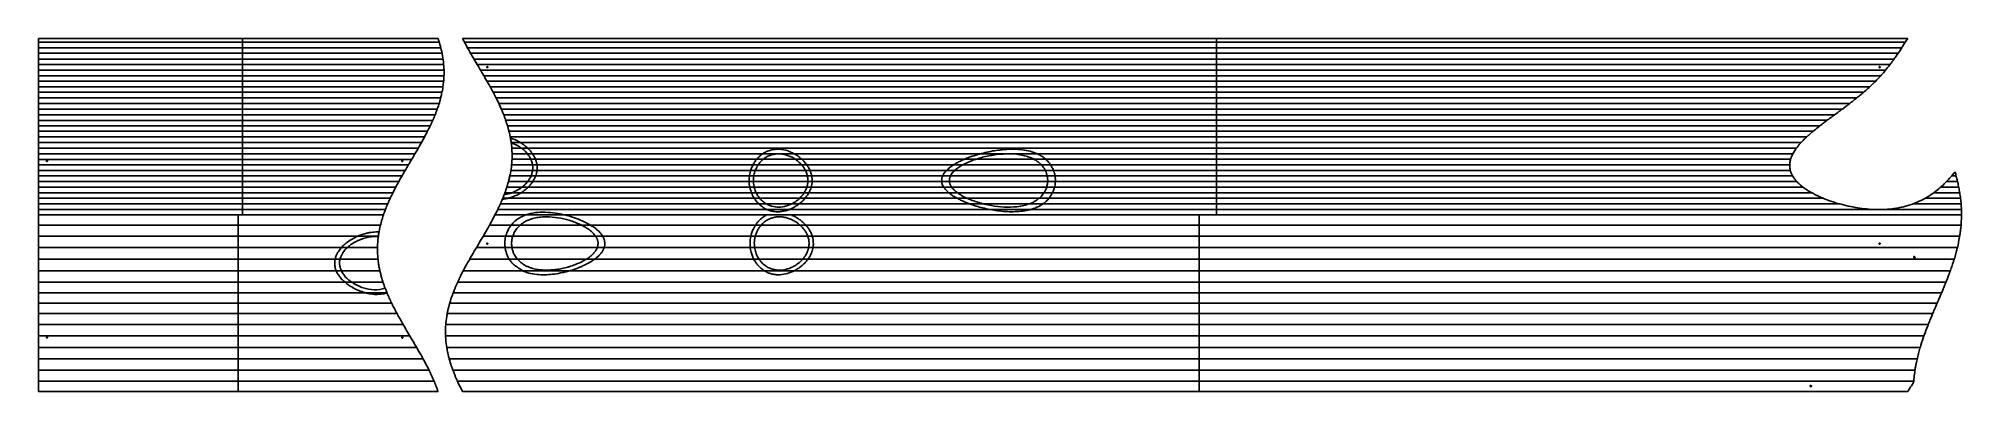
# Model space of a CAD drawing. Header units: inches. Extents: x -30 to 83, y -31 to -10.
import ezdxf

# ---------------------------------------------------------------- set-up
doc = ezdxf.new("R2010")
doc.units = ezdxf.units.IN
doc.header["$LTSCALE"] = 0.03937
doc.header["$MEASUREMENT"] = 0
doc.layers.add('Default', color=7, linetype='Continuous')

msp = doc.modelspace()

# ---------------------------------------------------------------- linework, layer by layer
at = {"layer": 'Default'}
for points, knots in [([(-30, -20.59), (-30, -20.49), (-30, -20.27), (-30, -19.94), (-30, -19.61), (-30, -19.28), (-30, -18.95), (-30, -18.62), (-30, -18.29), (-30, -17.97), (-30, -17.64), (-30, -17.32), (-30, -16.98), (-30, -16.65), (-30, -16.32), (-30, -15.99), (-30, -15.66), (-30, -15.34), (-30, -15.02), (-30, -14.69), (-30, -14.36), (-30, -14.02), (-30, -13.69), (-30, -13.36), (-30, -13.03), (-30, -12.71), (-30, -12.39), (-30, -12.06), (-30, -11.73), (-30, -11.4), (-30, -11.06), (-30, -10.73), (-30, -10.44), (-30, -10.26), (-30, -10.19)], [0, 0, 0, 0, 0.0315662, 0.0631324, 0.0946987, 0.1262649, 0.1578311, 0.1893973, 0.2209635, 0.2525297, 0.284096, 0.3156622, 0.3472284, 0.3787946, 0.4103608, 0.4419271, 0.4734933, 0.5050595, 0.5366257, 0.5681919, 0.5997582, 0.6313244, 0.6628906, 0.6944568, 0.726023, 0.7575892, 0.7891555, 0.8207217, 0.8522879, 0.8838541, 0.9154203, 0.9469866, 0.9785528, 1, 1, 1, 1]), ([(-17.97, -20.59), (-17.97, -20.49), (-17.97, -20.27), (-17.97, -19.94), (-17.97, -19.61), (-17.97, -19.28), (-17.97, -18.95), (-17.97, -18.62), (-17.97, -18.29), (-17.97, -17.97), (-17.97, -17.64), (-17.97, -17.32), (-17.97, -16.98), (-17.97, -16.65), (-17.97, -16.32), (-17.97, -15.99), (-17.97, -15.66), (-17.97, -15.34), (-17.97, -15.02), (-17.97, -14.69), (-17.97, -14.36), (-17.97, -14.02), (-17.97, -13.69), (-17.97, -13.36), (-17.97, -13.03), (-17.97, -12.71), (-17.97, -12.39), (-17.97, -12.06), (-17.97, -11.73), (-17.97, -11.4), (-17.97, -11.06), (-17.97, -10.73), (-17.97, -10.44), (-17.97, -10.26), (-17.97, -10.19)], [0, 0, 0, 0, 0.099157, 0.198313, 0.29747, 0.396626, 0.495783, 0.594939, 0.694096, 0.793252, 0.892409, 0.991565, 1.090722, 1.189878, 1.289035, 1.388191, 1.487348, 1.586504, 1.685661, 1.784817, 1.883974, 1.98313, 2.082287, 2.181443, 2.2806, 2.379756, 2.478913, 2.578069, 2.677226, 2.776383, 2.875539, 2.974696, 3.073852, 3.141034, 3.141034, 3.141034, 3.141034]), ([(-6.44, -10.19), (-6.4, -10.31), (-6.37, -10.42), (-6.29, -10.68), (-6.26, -10.82), (-6.19, -11.12), (-6.17, -11.28), (-6.12, -11.62), (-6.1, -11.79), (-6.09, -12.06), (-6.09, -12.15), (-6.09, -12.27), (-6.09, -12.29), (-6.09, -12.33), (-6.09, -12.36), (-6.1, -12.43), (-6.1, -12.47), (-6.11, -12.68), (-6.13, -12.85), (-6.17, -13.17), (-6.2, -13.32), (-6.25, -13.54), (-6.27, -13.61), (-6.29, -13.7), (-6.29, -13.72), (-6.3, -13.75), (-6.31, -13.77), (-6.32, -13.82), (-6.33, -13.85), (-6.37, -14.01), (-6.41, -14.13), (-6.48, -14.31), (-6.5, -14.37), (-6.53, -14.46), (-6.54, -14.49), (-6.56, -14.54), (-6.57, -14.57), (-6.62, -14.71), (-6.67, -14.81), (-6.76, -15.02), (-6.8, -15.12), (-6.87, -15.27), (-6.89, -15.31), (-6.94, -15.41), (-6.96, -15.45), (-7.03, -15.59), (-7.08, -15.69), (-7.22, -15.95), (-7.31, -16.12), (-7.5, -16.47), (-7.6, -16.64), (-7.72, -16.85), (-7.75, -16.89), (-7.79, -16.97), (-7.82, -17.01), (-7.89, -17.13), (-7.94, -17.22), (-8.04, -17.38), (-8.08, -17.46), (-8.18, -17.62), (-8.23, -17.71), (-8.37, -17.95), (-8.47, -18.12), (-8.59, -18.33), (-8.61, -18.37), (-8.66, -18.45), (-8.68, -18.49), (-8.76, -18.62), (-8.8, -18.71), (-8.95, -18.98), (-9.04, -19.16), (-9.18, -19.44), (-9.23, -19.53), (-9.28, -19.65), (-9.29, -19.68), (-9.32, -19.73), (-9.33, -19.75), (-9.36, -19.83), (-9.38, -19.88), (-9.45, -20.04), (-9.5, -20.14), (-9.58, -20.36), (-9.62, -20.48), (-9.66, -20.59)], [4.141593, 4.141593, 4.141593, 4.141593, 4.17484, 4.17484, 4.21324, 4.21324, 4.256268, 4.256268, 4.303185, 4.303185, 4.32745, 4.32745, 4.333621, 4.333621, 4.339771, 4.339771, 4.351754, 4.351754, 4.39661, 4.39661, 4.437631, 4.437631, 4.456819, 4.456819, 4.46148, 4.46148, 4.466087, 4.466087, 4.475129, 4.475129, 4.509956, 4.509956, 4.526377, 4.526377, 4.534409, 4.534409, 4.542346, 4.542346, 4.573018, 4.573018, 4.602317, 4.602317, 4.616402, 4.616402, 4.630291, 4.630291, 4.657172, 4.657172, 4.710786, 4.710786, 4.762321, 4.762321, 4.775055, 4.775055, 4.787748, 4.787748, 4.813045, 4.813045, 4.838276, 4.838276, 4.863476, 4.863476, 4.914224, 4.914224, 4.927116, 4.927116, 4.940096, 4.940096, 4.966351, 4.966351, 5.020914, 5.020914, 5.049326, 5.049326, 5.05658, 5.05658, 5.063883, 5.063883, 5.078672, 5.078672, 5.10924, 5.10924, 5.141593, 5.141593, 5.141593, 5.141593]), ([(-3.09, -20.59), (-3.04, -20.51), (-3, -20.42), (-2.91, -20.25), (-2.87, -20.15), (-2.72, -19.84), (-2.63, -19.62), (-2.45, -19.15), (-2.36, -18.89), (-2.29, -18.6), (-2.28, -18.57), (-2.26, -18.5), (-2.25, -18.47), (-2.23, -18.37), (-2.21, -18.3), (-2.17, -18.08), (-2.14, -17.93), (-2.1, -17.61), (-2.09, -17.43), (-2.08, -17.21), (-2.08, -17.17), (-2.08, -17.1), (-2.08, -17.08), (-2.08, -17.03), (-2.08, -17.01), (-2.08, -16.89), (-2.09, -16.8), (-2.1, -16.54), (-2.12, -16.38), (-2.17, -16.06), (-2.2, -15.91), (-2.25, -15.69), (-2.27, -15.62), (-2.3, -15.52), (-2.3, -15.48), (-2.32, -15.44), (-2.32, -15.42), (-2.33, -15.39), (-2.34, -15.37), (-2.38, -15.23), (-2.42, -15.11), (-2.5, -14.88), (-2.54, -14.76), (-2.6, -14.62), (-2.61, -14.6), (-2.63, -14.54), (-2.64, -14.52), (-2.67, -14.44), (-2.69, -14.39), (-2.8, -14.15), (-2.88, -13.97), (-2.98, -13.78), (-2.98, -13.77), (-2.99, -13.75), (-3, -13.73), (-3.02, -13.7), (-3.03, -13.68), (-3.06, -13.61), (-3.09, -13.56), (-3.17, -13.41), (-3.22, -13.31), (-3.33, -13.11), (-3.38, -13.02), (-3.48, -12.84), (-3.53, -12.75), (-3.63, -12.58), (-3.68, -12.5), (-3.77, -12.34), (-3.81, -12.27), (-3.96, -12.02), (-4.03, -11.89), (-4.24, -11.55), (-4.33, -11.38), (-4.45, -11.18), (-4.48, -11.13), (-4.53, -11.05), (-4.55, -11.01), (-4.62, -10.88), (-4.67, -10.8), (-4.81, -10.54), (-4.91, -10.36), (-5, -10.19)], [0, 0, 0, 0, 0.02491, 0.02491, 0.052847, 0.052847, 0.115737, 0.115737, 0.186251, 0.186251, 0.195245, 0.195245, 0.204243, 0.204243, 0.222902, 0.222902, 0.263198, 0.263198, 0.309298, 0.309298, 0.321433, 0.321433, 0.327573, 0.327573, 0.333745, 0.333745, 0.35747, 0.35747, 0.402531, 0.402531, 0.443557, 0.443557, 0.462168, 0.462168, 0.471192, 0.471192, 0.47566, 0.47566, 0.480099, 0.480099, 0.513948, 0.513948, 0.545765, 0.545765, 0.553492, 0.553492, 0.561137, 0.561137, 0.576145, 0.576145, 0.629432, 0.629432, 0.632643, 0.632643, 0.63591, 0.63591, 0.642657, 0.642657, 0.656882, 0.656882, 0.687265, 0.687265, 0.716008, 0.716008, 0.743216, 0.743216, 0.768041, 0.768041, 0.78975, 0.78975, 0.845229, 0.845229, 0.895765, 0.895765, 0.908504, 0.908504, 0.921292, 0.921292, 0.947071, 0.947071, 1, 1, 1, 1]), ([(39.45, -20.59), (39.45, -20.49), (39.45, -20.27), (39.45, -19.94), (39.45, -19.61), (39.45, -19.28), (39.45, -18.95), (39.45, -18.61), (39.45, -18.29), (39.45, -17.96), (39.45, -17.64), (39.45, -17.31), (39.45, -16.98), (39.45, -16.65), (39.45, -16.32), (39.45, -15.99), (39.45, -15.66), (39.45, -15.34), (39.45, -15.02), (39.45, -14.69), (39.45, -14.36), (39.45, -14.02), (39.45, -13.69), (39.45, -13.36), (39.45, -13.03), (39.45, -12.71), (39.45, -12.39), (39.45, -12.06), (39.45, -11.73), (39.45, -11.4), (39.45, -11.06), (39.45, -10.73), (39.45, -10.44), (39.45, -10.26), (39.45, -10.19)], [0, 0, 0, 0, 0.099157, 0.198313, 0.29747, 0.396626, 0.495783, 0.594939, 0.694096, 0.793252, 0.892409, 0.991565, 1.090722, 1.189878, 1.289035, 1.388191, 1.487348, 1.586504, 1.685661, 1.784817, 1.883974, 1.98313, 2.082287, 2.181443, 2.2806, 2.379756, 2.478913, 2.578069, 2.677226, 2.776383, 2.875539, 2.974696, 3.073852, 3.140852, 3.140852, 3.140852, 3.140852]), ([(80.2, -10.19), (80.04, -10.44), (79.88, -10.69), (79.63, -11.07), (79.55, -11.19), (79.44, -11.34), (79.42, -11.37), (79.38, -11.43), (79.36, -11.46), (79.29, -11.54), (79.25, -11.6), (79.13, -11.76), (79.04, -11.87), (78.87, -12.08), (78.79, -12.18), (78.68, -12.31), (78.66, -12.33), (78.62, -12.38), (78.6, -12.4), (78.53, -12.47), (78.49, -12.52), (78.36, -12.65), (78.27, -12.74), (78.1, -12.91), (78.01, -12.99), (77.84, -13.15), (77.75, -13.23), (77.64, -13.33), (77.62, -13.35), (77.58, -13.38), (77.55, -13.4), (77.49, -13.46), (77.44, -13.49), (77.31, -13.6), (77.23, -13.67), (76.96, -13.88), (76.79, -14.02), (76.56, -14.19), (76.52, -14.22), (76.43, -14.29), (76.39, -14.32), (76.25, -14.42), (76.17, -14.48), (75.89, -14.69), (75.73, -14.8), (75.46, -15.01), (75.37, -15.07), (75.2, -15.2), (75.11, -15.27), (74.93, -15.41), (74.84, -15.48), (74.67, -15.62), (74.58, -15.69), (74.47, -15.79), (74.45, -15.81), (74.41, -15.85), (74.39, -15.87), (74.32, -15.92), (74.28, -15.96), (74.14, -16.09), (74.06, -16.17), (73.96, -16.27), (73.95, -16.28), (73.93, -16.31), (73.92, -16.32), (73.88, -16.36), (73.86, -16.38), (73.8, -16.46), (73.75, -16.51), (73.7, -16.58), (73.69, -16.59), (73.67, -16.62), (73.66, -16.63), (73.62, -16.68), (73.6, -16.71), (73.56, -16.77), (73.54, -16.8), (73.5, -16.87), (73.47, -16.91), (73.43, -16.98), (73.41, -17.02), (73.37, -17.1), (73.36, -17.14), (73.33, -17.21), (73.32, -17.24), (73.3, -17.29), (73.29, -17.32), (73.28, -17.38), (73.27, -17.41), (73.26, -17.47), (73.26, -17.51), (73.24, -17.61), (73.24, -17.67), (73.25, -17.77), (73.25, -17.8), (73.26, -17.87), (73.27, -17.9), (73.29, -17.99), (73.3, -18.05), (73.33, -18.12), (73.34, -18.15), (73.36, -18.19), (73.37, -18.21), (73.4, -18.26), (73.42, -18.3), (73.46, -18.36), (73.48, -18.39), (73.52, -18.45), (73.54, -18.48), (73.58, -18.53), (73.6, -18.56), (73.67, -18.63), (73.71, -18.67), (73.77, -18.73), (73.8, -18.75), (73.84, -18.79), (73.86, -18.81), (73.96, -18.9), (74.05, -18.97), (74.18, -19.06), (74.23, -19.09), (74.29, -19.13), (74.31, -19.15), (74.36, -19.18), (74.38, -19.19), (74.49, -19.25), (74.58, -19.3), (74.71, -19.37), (74.75, -19.4), (74.82, -19.43), (74.84, -19.44), (74.89, -19.46), (74.91, -19.47), (75.11, -19.56), (75.28, -19.64), (75.55, -19.74), (75.64, -19.77), (75.82, -19.83), (75.91, -19.86), (76.19, -19.94), (76.37, -19.99), (76.92, -20.12), (77.29, -20.18), (77.84, -20.24), (78.02, -20.26), (78.24, -20.27), (78.28, -20.27), (78.37, -20.27), (78.42, -20.27), (78.55, -20.27), (78.64, -20.27), (78.9, -20.27), (79.09, -20.25), (79.36, -20.22), (79.45, -20.21), (79.58, -20.19), (79.63, -20.18), (79.72, -20.16), (79.76, -20.15), (79.9, -20.12), (79.99, -20.1), (80.12, -20.07), (80.17, -20.05), (80.26, -20.03), (80.3, -20.01), (80.53, -19.94), (80.71, -19.87), (81.27, -19.6), (81.62, -19.38), (81.98, -19.1), (82, -19.08), (82.04, -19.04), (82.06, -19.02), (82.13, -18.97), (82.17, -18.93), (82.31, -18.81), (82.39, -18.72), (82.57, -18.54), (82.65, -18.45), (82.82, -18.26), (82.91, -18.16), (82.99, -18.05)], [2, 2, 2, 2, 2.041194, 2.041194, 2.061333, 2.061333, 2.066274, 2.066274, 2.071167, 2.071167, 2.080811, 2.080811, 2.099549, 2.099549, 2.11759, 2.11759, 2.121994, 2.121994, 2.126356, 2.126356, 2.134963, 2.134963, 2.151774, 2.151774, 2.168283, 2.168283, 2.184314, 2.184314, 2.188273, 2.188273, 2.192215, 2.192215, 2.20005, 2.20005, 2.215552, 2.215552, 2.24606, 2.24606, 2.253617, 2.253617, 2.261156, 2.261156, 2.276196, 2.276196, 2.307603, 2.307603, 2.322645, 2.322645, 2.337787, 2.337787, 2.35312, 2.35312, 2.36889, 2.36889, 2.372854, 2.372854, 2.376843, 2.376843, 2.38491, 2.38491, 2.40158, 2.40158, 2.403786, 2.403786, 2.406012, 2.406012, 2.410522, 2.410522, 2.41986, 2.41986, 2.422274, 2.422274, 2.424724, 2.424724, 2.42976, 2.42976, 2.435034, 2.435034, 2.440444, 2.440444, 2.446395, 2.446395, 2.45303, 2.45303, 2.456668, 2.456668, 2.460629, 2.460629, 2.464918, 2.464918, 2.469671, 2.469671, 2.478718, 2.478718, 2.483173, 2.483173, 2.487845, 2.487845, 2.495863, 2.495863, 2.499228, 2.499228, 2.502218, 2.502218, 2.507675, 2.507675, 2.512642, 2.512642, 2.517182, 2.517182, 2.521645, 2.521645, 2.530087, 2.530087, 2.534107, 2.534107, 2.53803, 2.53803, 2.553057, 2.553057, 2.560221, 2.560221, 2.563755, 2.563755, 2.567257, 2.567257, 2.581073, 2.581073, 2.587843, 2.587843, 2.591201, 2.591201, 2.594544, 2.594544, 2.620848, 2.620848, 2.633796, 2.633796, 2.646821, 2.646821, 2.673003, 2.673003, 2.7237, 2.7237, 2.748221, 2.748221, 2.754237, 2.754237, 2.760246, 2.760246, 2.772263, 2.772263, 2.797077, 2.797077, 2.809555, 2.809555, 2.815826, 2.815826, 2.822123, 2.822123, 2.834819, 2.834819, 2.841226, 2.841226, 2.847682, 2.847682, 2.874188, 2.874188, 2.932306, 2.932306, 2.936204, 2.936204, 2.940144, 2.940144, 2.948146, 2.948146, 2.964678, 2.964678, 2.981976, 2.981976, 3, 3, 3, 3]), ([(-3.54, -11.91), (-3.53, -11.91), (-3.53, -11.9), (-3.52, -11.9), (-3.52, -11.9), (-3.52, -11.89), (-3.52, -11.89), (-3.51, -11.89), (-3.51, -11.88), (-3.51, -11.88), (-3.51, -11.87), (-3.51, -11.86), (-3.51, -11.86), (-3.52, -11.86), (-3.52, -11.85), (-3.53, -11.85), (-3.53, -11.85), (-3.54, -11.84), (-3.54, -11.84), (-3.55, -11.85), (-3.55, -11.85), (-3.56, -11.85), (-3.56, -11.85), (-3.57, -11.86), (-3.57, -11.86), (-3.57, -11.86), (-3.57, -11.86), (-3.57, -11.87), (-3.57, -11.87), (-3.57, -11.88), (-3.57, -11.88), (-3.57, -11.88), (-3.57, -11.89), (-3.57, -11.89), (-3.57, -11.89), (-3.56, -11.9), (-3.56, -11.9), (-3.56, -11.9), (-3.56, -11.9), (-3.55, -11.91), (-3.54, -11.91), (-3.54, -11.91)], [0, 0, 0, 0, 0.000227061, 0.000227061, 0.000504593, 0.000504593, 0.000670111, 0.000670111, 0.000911001, 0.000911001, 0.001261684, 0.001261684, 0.001487729, 0.001487729, 0.00179898, 0.00179898, 0.002030518, 0.002030518, 0.002474529, 0.002474529, 0.002704173, 0.002704173, 0.002976046, 0.002976046, 0.003140017, 0.003140017, 0.003367971, 0.003367971, 0.003532311, 0.003532311, 0.003713197, 0.003713197, 0.003964908, 0.003964908, 0.004135936, 0.004135936, 0.004276474, 0.004276474, 0.004512994, 0.004512994, 0.004962717, 0.004962717, 0.004962717, 0.004962717]), ([(78.55, -11.91), (78.55, -11.91), (78.55, -11.9), (78.56, -11.9), (78.56, -11.9), (78.57, -11.89), (78.57, -11.89), (78.57, -11.89), (78.57, -11.88), (78.57, -11.88), (78.57, -11.87), (78.57, -11.86), (78.57, -11.86), (78.57, -11.86), (78.56, -11.85), (78.56, -11.85), (78.56, -11.85), (78.55, -11.84), (78.54, -11.84), (78.53, -11.85), (78.53, -11.85), (78.52, -11.85), (78.52, -11.85), (78.52, -11.86), (78.52, -11.86), (78.51, -11.86), (78.51, -11.86), (78.51, -11.87), (78.51, -11.87), (78.51, -11.88), (78.51, -11.88), (78.51, -11.88), (78.51, -11.89), (78.52, -11.89), (78.52, -11.89), (78.52, -11.9), (78.52, -11.9), (78.53, -11.9), (78.53, -11.9), (78.54, -11.91), (78.54, -11.91), (78.55, -11.91)], [0, 0, 0, 0, 0.000227061, 0.000227061, 0.000504593, 0.000504593, 0.000670111, 0.000670111, 0.000911002, 0.000911002, 0.001261684, 0.001261684, 0.001487729, 0.001487729, 0.00179898, 0.00179898, 0.002030518, 0.002030518, 0.002474529, 0.002474529, 0.002704173, 0.002704173, 0.002976046, 0.002976046, 0.003140017, 0.003140017, 0.003367971, 0.003367971, 0.003532311, 0.003532311, 0.003713197, 0.003713197, 0.003964908, 0.003964908, 0.004135936, 0.004135936, 0.004276474, 0.004276474, 0.004512994, 0.004512994, 0.004962717, 0.004962717, 0.004962717, 0.004962717]), ([(-2.13, -16.34), (-2.14, -16.24), (-2.16, -16.15), (-2.17, -16.06), (-2, -16.11), (-1.84, -16.18), (-1.67, -16.28), (-1.65, -16.29), (-1.61, -16.31), (-1.59, -16.32), (-1.53, -16.36), (-1.49, -16.39), (-1.36, -16.47), (-1.28, -16.54), (-1.19, -16.62), (-1.17, -16.64), (-1.14, -16.67), (-1.13, -16.68), (-1.11, -16.7), (-1.1, -16.71), (-1.05, -16.76), (-1.01, -16.8), (-0.95, -16.87), (-0.94, -16.9), (-0.91, -16.94), (-0.9, -16.95), (-0.88, -16.98), (-0.87, -16.99), (-0.82, -17.06), (-0.78, -17.13), (-0.73, -17.23), (-0.72, -17.27), (-0.69, -17.33), (-0.68, -17.35), (-0.67, -17.4), (-0.66, -17.42), (-0.65, -17.46), (-0.65, -17.47), (-0.64, -17.5), (-0.64, -17.51), (-0.63, -17.55), (-0.62, -17.58), (-0.61, -17.64), (-0.61, -17.67), (-0.6, -17.73), (-0.6, -17.76), (-0.6, -17.81), (-0.6, -17.83), (-0.6, -17.86), (-0.6, -17.88), (-0.6, -17.93), (-0.61, -17.96), (-0.62, -18.01), (-0.62, -18.04), (-0.63, -18.08), (-0.63, -18.1), (-0.64, -18.12), (-0.64, -18.14), (-0.66, -18.2), (-0.67, -18.24), (-0.7, -18.33), (-0.72, -18.37), (-0.75, -18.43), (-0.76, -18.44), (-0.77, -18.48), (-0.78, -18.49), (-0.81, -18.54), (-0.83, -18.57), (-0.86, -18.63), (-0.88, -18.66), (-0.91, -18.7), (-0.92, -18.71), (-0.94, -18.74), (-0.95, -18.75), (-0.99, -18.81), (-1.03, -18.85), (-1.08, -18.9), (-1.09, -18.91), (-1.11, -18.93), (-1.12, -18.94), (-1.15, -18.97), (-1.17, -18.99), (-1.27, -19.08), (-1.35, -19.14), (-1.47, -19.23), (-1.51, -19.26), (-1.57, -19.3), (-1.59, -19.31), (-1.63, -19.33), (-1.65, -19.34), (-1.82, -19.44), (-1.99, -19.51), (-2.18, -19.57), (-2.2, -19.58), (-2.24, -19.59), (-2.26, -19.59), (-2.32, -19.61), (-2.36, -19.62), (-2.48, -19.64), (-2.56, -19.65), (-2.65, -19.66), (-2.62, -19.59), (-2.59, -19.52), (-2.56, -19.45)], [2, 2, 2, 2, 3, 3, 3, 3.192402, 3.192402, 3.217616, 3.217616, 3.243182, 3.243182, 3.295378, 3.295378, 3.406189, 3.406189, 3.435496, 3.435496, 3.45047, 3.45047, 3.465669, 3.465669, 3.529173, 3.529173, 3.563009, 3.563009, 3.58057, 3.58057, 3.59855, 3.59855, 3.678007, 3.678007, 3.725003, 3.725003, 3.750618, 3.750618, 3.777971, 3.777971, 3.792564, 3.792564, 3.807758, 3.807758, 3.838117, 3.838117, 3.869912, 3.869912, 3.905327, 3.905327, 3.924494, 3.924494, 3.942477, 3.942477, 3.975334, 3.975334, 4.005874, 4.005874, 4.020944, 4.020944, 4.035972, 4.035972, 4.08933, 4.08933, 4.136015, 4.136015, 4.157543, 4.157543, 4.178048, 4.178048, 4.21654, 4.21654, 4.252589, 4.252589, 4.269963, 4.269963, 4.286894, 4.286894, 4.351106, 4.351106, 4.366435, 4.366435, 4.381543, 4.381543, 4.411097, 4.411097, 4.522569, 4.522569, 4.574968, 4.574968, 4.600619, 4.600619, 4.625927, 4.625927, 4.818964, 4.818964, 4.842025, 4.842025, 4.864913, 4.864913, 4.910267, 4.910267, 5, 5, 5, 5.744329, 5.744329, 5.744329, 5.744329]), ([(-2.54, -19.38), (-2.47, -19.37), (-2.4, -19.36), (-2.27, -19.33), (-2.2, -19.32), (-2, -19.25), (-1.87, -19.19), (-1.72, -19.11), (-1.71, -19.1), (-1.67, -19.08), (-1.66, -19.07), (-1.61, -19.04), (-1.57, -19.02), (-1.48, -18.94), (-1.41, -18.89), (-1.33, -18.82), (-1.32, -18.8), (-1.28, -18.77), (-1.27, -18.75), (-1.22, -18.7), (-1.19, -18.66), (-1.14, -18.6), (-1.13, -18.58), (-1.1, -18.54), (-1.08, -18.51), (-1.05, -18.47), (-1.04, -18.44), (-1.01, -18.39), (-0.99, -18.36), (-0.95, -18.27), (-0.92, -18.2), (-0.9, -18.09), (-0.89, -18.07), (-0.88, -18.03), (-0.88, -18), (-0.87, -17.96), (-0.87, -17.93), (-0.86, -17.89), (-0.86, -17.88), (-0.86, -17.85), (-0.86, -17.84), (-0.86, -17.71), (-0.88, -17.61), (-0.91, -17.48), (-0.92, -17.44), (-0.94, -17.39), (-0.95, -17.37), (-0.96, -17.34), (-0.97, -17.33), (-1, -17.25), (-1.03, -17.2), (-1.07, -17.14), (-1.07, -17.12), (-1.09, -17.1), (-1.1, -17.09), (-1.12, -17.06), (-1.14, -17.04), (-1.18, -16.97), (-1.21, -16.94), (-1.28, -16.87), (-1.31, -16.83), (-1.41, -16.74), (-1.47, -16.69), (-1.57, -16.62), (-1.6, -16.6), (-1.67, -16.55), (-1.7, -16.53), (-1.86, -16.44), (-2, -16.38), (-2.13, -16.34)], [0, 0, 0, 0, 0.118088, 0.118088, 0.236176, 0.236176, 0.472424, 0.472424, 0.501942, 0.501942, 0.531459, 0.531459, 0.590495, 0.590495, 0.708566, 0.708566, 0.738041, 0.738041, 0.767517, 0.767517, 0.826469, 0.826469, 0.855944, 0.855944, 0.88542, 0.88542, 0.914896, 0.914896, 0.944372, 0.944372, 1.004698, 1.004698, 1.01978, 1.01978, 1.034862, 1.034862, 1.049943, 1.049943, 1.057484, 1.057484, 1.065025, 1.065025, 1.125352, 1.125352, 1.155515, 1.155515, 1.170597, 1.170597, 1.185678, 1.185678, 1.253438, 1.253438, 1.270378, 1.270378, 1.287319, 1.287319, 1.321199, 1.321199, 1.388959, 1.388959, 1.456719, 1.456719, 1.592566, 1.592566, 1.660489, 1.660489, 1.728413, 1.728413, 2, 2, 2, 2]), ([(13.18, -16.77), (13.34, -16.72), (13.51, -16.71), (13.85, -16.73), (14.02, -16.76), (14.28, -16.85), (14.36, -16.89), (14.49, -16.95), (14.53, -16.97), (14.61, -17.02), (14.65, -17.04), (14.74, -17.1), (14.78, -17.12), (14.86, -17.19), (14.9, -17.22), (15.02, -17.32), (15.1, -17.4), (15.22, -17.54), (15.26, -17.59), (15.32, -17.67), (15.34, -17.7), (15.38, -17.76), (15.4, -17.79), (15.44, -17.86), (15.45, -17.9), (15.48, -17.96), (15.49, -17.98), (15.51, -18.02), (15.52, -18.04), (15.53, -18.08), (15.54, -18.11), (15.55, -18.16), (15.56, -18.18), (15.58, -18.26), (15.59, -18.31), (15.61, -18.48), (15.62, -18.59), (15.6, -18.76), (15.59, -18.82), (15.56, -18.94), (15.54, -19), (15.52, -19.07), (15.51, -19.09), (15.49, -19.14), (15.48, -19.16), (15.46, -19.2), (15.45, -19.22), (15.43, -19.26), (15.42, -19.28), (15.37, -19.37), (15.33, -19.43), (15.27, -19.52), (15.25, -19.54), (15.21, -19.59), (15.19, -19.62), (15.13, -19.68), (15.09, -19.73), (15.03, -19.79), (15.01, -19.8), (14.97, -19.84), (14.95, -19.86), (14.89, -19.91), (14.85, -19.94), (14.76, -20), (14.72, -20.03), (14.64, -20.09), (14.6, -20.11), (14.47, -20.18), (14.39, -20.22), (14.22, -20.29), (14.14, -20.32), (14.02, -20.35), (13.97, -20.36), (13.89, -20.37), (13.85, -20.38), (13.72, -20.4), (13.64, -20.4), (13.46, -20.4), (13.38, -20.39), (13.21, -20.36), (13.12, -20.34), (12.95, -20.28), (12.86, -20.24), (12.74, -20.16), (12.7, -20.13), (12.62, -20.07), (12.58, -20.04), (12.5, -19.97), (12.46, -19.93), (12.38, -19.85), (12.34, -19.8), (12.28, -19.72), (12.25, -19.69), (12.22, -19.64), (12.21, -19.63), (12.19, -19.59), (12.18, -19.57), (12.12, -19.48), (12.08, -19.4), (12.02, -19.25), (12.01, -19.2), (11.97, -19.09), (11.96, -19.03), (11.91, -18.83), (11.9, -18.7), (11.9, -18.46), (11.91, -18.34), (11.94, -18.13), (11.97, -18.03), (12.03, -17.85), (12.06, -17.77), (12.1, -17.68), (12.11, -17.67), (12.13, -17.64), (12.13, -17.62), (12.16, -17.58), (12.18, -17.55), (12.23, -17.46), (12.27, -17.4), (12.35, -17.3), (12.39, -17.26), (12.47, -17.17), (12.51, -17.13), (12.59, -17.06), (12.63, -17.03), (12.76, -16.94), (12.84, -16.89), (13.01, -16.82), (13.09, -16.79), (13.18, -16.77)], [0, 0, 0, 0, 0.119928, 0.119928, 0.239857, 0.239857, 0.301468, 0.301468, 0.332274, 0.332274, 0.363079, 0.363079, 0.393885, 0.393885, 0.424691, 0.424691, 0.486302, 0.486302, 0.517821, 0.517821, 0.53358, 0.53358, 0.54934, 0.54934, 0.565099, 0.565099, 0.572979, 0.572979, 0.580859, 0.580859, 0.588739, 0.588739, 0.596619, 0.596619, 0.612378, 0.612378, 0.643897, 0.643897, 0.659657, 0.659657, 0.675416, 0.675416, 0.683296, 0.683296, 0.691176, 0.691176, 0.699056, 0.699056, 0.706935, 0.706935, 0.738454, 0.738454, 0.75315, 0.75315, 0.767846, 0.767846, 0.797238, 0.797238, 0.811934, 0.811934, 0.82663, 0.82663, 0.856022, 0.856022, 0.885415, 0.885415, 0.914807, 0.914807, 0.973591, 0.973591, 1.031078, 1.031078, 1.059821, 1.059821, 1.088565, 1.088565, 1.146052, 1.146052, 1.20354, 1.20354, 1.26105, 1.26105, 1.318559, 1.318559, 1.347314, 1.347314, 1.376069, 1.376069, 1.404824, 1.404824, 1.433579, 1.433579, 1.450142, 1.450142, 1.458423, 1.458423, 1.466704, 1.466704, 1.499829, 1.499829, 1.516392, 1.516392, 1.532954, 1.532954, 1.566079, 1.566079, 1.599204, 1.599204, 1.632329, 1.632329, 1.665454, 1.665454, 1.673735, 1.673735, 1.682017, 1.682017, 1.698579, 1.698579, 1.736257, 1.736257, 1.773934, 1.773934, 1.811612, 1.811612, 1.84929, 1.84929, 1.924645, 1.924645, 2, 2, 2, 2]), ([(13.99, -20.09), (14.14, -20.05), (14.28, -20), (14.46, -19.91), (14.5, -19.89), (14.57, -19.84), (14.61, -19.82), (14.71, -19.75), (14.78, -19.69), (14.89, -19.59), (14.93, -19.55), (15, -19.47), (15.04, -19.43), (15.11, -19.33), (15.15, -19.28), (15.19, -19.2), (15.2, -19.19), (15.21, -19.16), (15.22, -19.14), (15.25, -19.09), (15.26, -19.05), (15.29, -18.99), (15.29, -18.97), (15.31, -18.92), (15.31, -18.9), (15.33, -18.85), (15.33, -18.83), (15.34, -18.77), (15.35, -18.75), (15.36, -18.62), (15.36, -18.52), (15.35, -18.38), (15.34, -18.33), (15.33, -18.27), (15.32, -18.24), (15.31, -18.2), (15.3, -18.18), (15.27, -18.08), (15.24, -18.01), (15.2, -17.94), (15.19, -17.93), (15.18, -17.9), (15.17, -17.88), (15.15, -17.84), (15.13, -17.82), (15.08, -17.74), (15.05, -17.7), (14.98, -17.62), (14.94, -17.58), (14.87, -17.51), (14.84, -17.48), (14.73, -17.39), (14.66, -17.33), (14.55, -17.26), (14.52, -17.24), (14.45, -17.2), (14.41, -17.18), (14.23, -17.1), (14.08, -17.05), (13.79, -16.99), (13.64, -16.98), (13.42, -17), (13.35, -17.01), (13.2, -17.05), (13.13, -17.07), (12.99, -17.13), (12.92, -17.17), (12.81, -17.24), (12.77, -17.27), (12.7, -17.33), (12.67, -17.36), (12.6, -17.42), (12.57, -17.46), (12.5, -17.54), (12.47, -17.58), (12.42, -17.64), (12.41, -17.67), (12.39, -17.71), (12.38, -17.72), (12.36, -17.75), (12.36, -17.76), (12.32, -17.83), (12.29, -17.9), (12.23, -18.05), (12.2, -18.14), (12.16, -18.33), (12.15, -18.44), (12.15, -18.66), (12.16, -18.78), (12.19, -18.92), (12.19, -18.93), (12.2, -18.96), (12.2, -18.98), (12.22, -19.02), (12.22, -19.04), (12.25, -19.12), (12.26, -19.17), (12.31, -19.28), (12.34, -19.34), (12.39, -19.42), (12.41, -19.45), (12.44, -19.5), (12.46, -19.52), (12.51, -19.59), (12.54, -19.63), (12.61, -19.71), (12.65, -19.74), (12.72, -19.8), (12.75, -19.83), (12.82, -19.88), (12.86, -19.91), (12.97, -19.97), (13.04, -20.01), (13.26, -20.09), (13.41, -20.12), (13.7, -20.14), (13.85, -20.12), (13.99, -20.09)], [0, 0, 0, 0, 0.127238, 0.127238, 0.159047, 0.159047, 0.190857, 0.190857, 0.254476, 0.254476, 0.288156, 0.288156, 0.321836, 0.321836, 0.355515, 0.355515, 0.363935, 0.363935, 0.372355, 0.372355, 0.389195, 0.389195, 0.397615, 0.397615, 0.406035, 0.406035, 0.414455, 0.414455, 0.422875, 0.422875, 0.456555, 0.456555, 0.473395, 0.473395, 0.481815, 0.481815, 0.490235, 0.490235, 0.523915, 0.523915, 0.532442, 0.532442, 0.540968, 0.540968, 0.558022, 0.558022, 0.592128, 0.592128, 0.626234, 0.626234, 0.66034, 0.66034, 0.728552, 0.728552, 0.762659, 0.762659, 0.796765, 0.796765, 0.928203, 0.928203, 1.059641, 1.059641, 1.12773, 1.12773, 1.195818, 1.195818, 1.263906, 1.263906, 1.29795, 1.29795, 1.331995, 1.331995, 1.364051, 1.364051, 1.396108, 1.396108, 1.412136, 1.412136, 1.42015, 1.42015, 1.428165, 1.428165, 1.460221, 1.460221, 1.492278, 1.492278, 1.524335, 1.524335, 1.556391, 1.556391, 1.560398, 1.560398, 1.564405, 1.564405, 1.57242, 1.57242, 1.588448, 1.588448, 1.614492, 1.614492, 1.627513, 1.627513, 1.640535, 1.640535, 1.666579, 1.666579, 1.692623, 1.692623, 1.718666, 1.718666, 1.74471, 1.74471, 1.796797, 1.796797, 1.898399, 1.898399, 2, 2, 2, 2]), ([(25.39, -20.1), (25.1, -20.01), (24.81, -19.91), (24.45, -19.75), (24.38, -19.72), (24.24, -19.65), (24.17, -19.61), (24.02, -19.53), (23.95, -19.49), (23.86, -19.43), (23.84, -19.41), (23.81, -19.39), (23.79, -19.38), (23.74, -19.34), (23.7, -19.31), (23.64, -19.25), (23.6, -19.22), (23.54, -19.16), (23.51, -19.13), (23.46, -19.07), (23.44, -19.05), (23.42, -19.02), (23.41, -19.01), (23.4, -18.99), (23.39, -18.98), (23.35, -18.92), (23.31, -18.86), (23.28, -18.76), (23.27, -18.74), (23.26, -18.69), (23.26, -18.67), (23.25, -18.6), (23.25, -18.55), (23.25, -18.48), (23.25, -18.48), (23.26, -18.46), (23.26, -18.46), (23.26, -18.44), (23.26, -18.42), (23.27, -18.39), (23.28, -18.37), (23.29, -18.34), (23.29, -18.33), (23.3, -18.31), (23.3, -18.3), (23.31, -18.27), (23.32, -18.25), (23.34, -18.22), (23.35, -18.21), (23.36, -18.18), (23.37, -18.17), (23.4, -18.13), (23.41, -18.1), (23.47, -18.04), (23.5, -18), (23.61, -17.89), (23.68, -17.83), (23.83, -17.72), (23.9, -17.67), (24.04, -17.58), (24.12, -17.53), (24.27, -17.45), (24.34, -17.42), (24.45, -17.37), (24.48, -17.35), (24.55, -17.32), (24.58, -17.31), (24.69, -17.26), (24.76, -17.24), (24.97, -17.15), (25.12, -17.11), (25.56, -16.97), (25.86, -16.9), (26.29, -16.81), (26.43, -16.79), (26.6, -16.77), (26.64, -16.77), (26.71, -16.76), (26.74, -16.75), (26.84, -16.74), (26.91, -16.74), (27.27, -16.71), (27.58, -16.71), (28.04, -16.75), (28.2, -16.78), (28.5, -16.84), (28.65, -16.89), (28.86, -16.98), (28.93, -17.01), (29.07, -17.08), (29.14, -17.12), (29.24, -17.19), (29.27, -17.22), (29.32, -17.26), (29.34, -17.27), (29.37, -17.3), (29.39, -17.31), (29.47, -17.39), (29.54, -17.46), (29.62, -17.56), (29.63, -17.59), (29.67, -17.63), (29.68, -17.66), (29.72, -17.71), (29.73, -17.74), (29.76, -17.79), (29.78, -17.82), (29.81, -17.89), (29.82, -17.92), (29.84, -17.97), (29.85, -17.99), (29.87, -18.03), (29.87, -18.05), (29.9, -18.16), (29.93, -18.26), (29.94, -18.4), (29.95, -18.43), (29.95, -18.48), (29.95, -18.5), (29.95, -18.53), (29.95, -18.54), (29.95, -18.62), (29.95, -18.68), (29.94, -18.79), (29.93, -18.85), (29.91, -18.92), (29.91, -18.95), (29.89, -18.99), (29.89, -19.01), (29.87, -19.08), (29.86, -19.12), (29.83, -19.17), (29.83, -19.19), (29.81, -19.23), (29.8, -19.24), (29.77, -19.32), (29.73, -19.38), (29.64, -19.54), (29.57, -19.62), (29.48, -19.71), (29.47, -19.73), (29.43, -19.76), (29.41, -19.78), (29.36, -19.83), (29.33, -19.86), (29.22, -19.94), (29.15, -19.98), (29.05, -20.05), (29.01, -20.07), (28.94, -20.1), (28.9, -20.12), (28.74, -20.2), (28.6, -20.24), (28.32, -20.32), (28.18, -20.34), (27.89, -20.38), (27.74, -20.39), (27.43, -20.4), (27.28, -20.4), (26.81, -20.38), (26.5, -20.34), (25.91, -20.23), (25.63, -20.17), (25.39, -20.1)], [0, 0, 0, 0, 0.146252, 0.146252, 0.182815, 0.182815, 0.219377, 0.219377, 0.25594, 0.25594, 0.265081, 0.265081, 0.274222, 0.274222, 0.292503, 0.292503, 0.309318, 0.309318, 0.326133, 0.326133, 0.33454, 0.33454, 0.338744, 0.338744, 0.342947, 0.342947, 0.359762, 0.359762, 0.363966, 0.363966, 0.368169, 0.368169, 0.376577, 0.376577, 0.377628, 0.377628, 0.378679, 0.378679, 0.38078, 0.38078, 0.384984, 0.384984, 0.387086, 0.387086, 0.389188, 0.389188, 0.393391, 0.393391, 0.397595, 0.397595, 0.401799, 0.401799, 0.410206, 0.410206, 0.427021, 0.427021, 0.46065, 0.46065, 0.494279, 0.494279, 0.527909, 0.527909, 0.561538, 0.561538, 0.576968, 0.576968, 0.592398, 0.592398, 0.623259, 0.623259, 0.684979, 0.684979, 0.80842, 0.80842, 0.869354, 0.869354, 0.884588, 0.884588, 0.899821, 0.899821, 0.930288, 0.930288, 1.052155, 1.052155, 1.11411, 1.11411, 1.176065, 1.176065, 1.207043, 1.207043, 1.23802, 1.23802, 1.253509, 1.253509, 1.261253, 1.261253, 1.268998, 1.268998, 1.299975, 1.299975, 1.307999, 1.307999, 1.316023, 1.316023, 1.324047, 1.324047, 1.332071, 1.332071, 1.340095, 1.340095, 1.344107, 1.344107, 1.348119, 1.348119, 1.364167, 1.364167, 1.368179, 1.368179, 1.370185, 1.370185, 1.372191, 1.372191, 1.380214, 1.380214, 1.388238, 1.388238, 1.39225, 1.39225, 1.396262, 1.396262, 1.404286, 1.404286, 1.408298, 1.408298, 1.41231, 1.41231, 1.428358, 1.428358, 1.460454, 1.460454, 1.468478, 1.468478, 1.476502, 1.476502, 1.492549, 1.492549, 1.524645, 1.524645, 1.540693, 1.540693, 1.556741, 1.556741, 1.611472, 1.611472, 1.666204, 1.666204, 1.720935, 1.720935, 1.775666, 1.775666, 1.887833, 1.887833, 2, 2, 2, 2]), ([(28.56, -17.24), (28.35, -17.15), (28.11, -17.08), (27.61, -17), (27.34, -16.98), (26.81, -17), (26.55, -17.02), (26.05, -17.1), (25.8, -17.15), (25.28, -17.3), (25.01, -17.39), (24.66, -17.55), (24.54, -17.61), (24.41, -17.69), (24.39, -17.69), (24.36, -17.71), (24.35, -17.72), (24.31, -17.75), (24.28, -17.77), (24.19, -17.82), (24.13, -17.87), (24.05, -17.94), (24.02, -17.97), (23.97, -18.01), (23.96, -18.03), (23.93, -18.06), (23.91, -18.07), (23.87, -18.12), (23.84, -18.16), (23.81, -18.22), (23.8, -18.23), (23.78, -18.26), (23.78, -18.27), (23.75, -18.32), (23.74, -18.35), (23.72, -18.4), (23.72, -18.41), (23.72, -18.44), (23.71, -18.45), (23.71, -18.48), (23.71, -18.5), (23.7, -18.57), (23.7, -18.62), (23.71, -18.67), (23.72, -18.68), (23.72, -18.7), (23.72, -18.72), (23.73, -18.75), (23.74, -18.77), (23.76, -18.82), (23.78, -18.85), (23.8, -18.89), (23.81, -18.9), (23.82, -18.92), (23.83, -18.94), (23.85, -18.97), (23.86, -18.99), (23.91, -19.04), (23.94, -19.07), (24.03, -19.16), (24.09, -19.21), (24.21, -19.3), (24.27, -19.35), (24.39, -19.42), (24.45, -19.46), (24.54, -19.51), (24.57, -19.52), (24.63, -19.55), (24.66, -19.57), (24.93, -19.69), (25.17, -19.78), (25.47, -19.87), (25.53, -19.89), (25.65, -19.92), (25.72, -19.94), (25.91, -19.98), (26.05, -20.01), (26.43, -20.08), (26.68, -20.11), (27.19, -20.14), (27.44, -20.13), (27.97, -20.07), (28.24, -20.01), (28.55, -19.88), (28.61, -19.86), (28.69, -19.81), (28.72, -19.79), (28.78, -19.76), (28.81, -19.74), (28.89, -19.68), (28.95, -19.64), (29.04, -19.57), (29.06, -19.54), (29.12, -19.49), (29.15, -19.46), (29.2, -19.39), (29.23, -19.35), (29.28, -19.29), (29.29, -19.27), (29.32, -19.22), (29.33, -19.2), (29.36, -19.14), (29.37, -19.12), (29.4, -19.06), (29.41, -19.03), (29.43, -18.98), (29.43, -18.96), (29.45, -18.92), (29.45, -18.9), (29.47, -18.84), (29.48, -18.8), (29.49, -18.71), (29.49, -18.66), (29.5, -18.58), (29.5, -18.55), (29.5, -18.51), (29.5, -18.5), (29.49, -18.47), (29.49, -18.46), (29.48, -18.34), (29.46, -18.24), (29.43, -18.15), (29.43, -18.13), (29.41, -18.1), (29.41, -18.08), (29.39, -18.04), (29.38, -18.01), (29.35, -17.96), (29.34, -17.93), (29.31, -17.88), (29.3, -17.86), (29.25, -17.8), (29.22, -17.76), (29.17, -17.68), (29.14, -17.65), (29.05, -17.56), (28.99, -17.51), (28.9, -17.44), (28.87, -17.42), (28.81, -17.38), (28.78, -17.36), (28.69, -17.3), (28.62, -17.27), (28.56, -17.24)], [0, 0, 0, 0, 0.116863, 0.116863, 0.233726, 0.233726, 0.341675, 0.341675, 0.449624, 0.449624, 0.580524, 0.580524, 0.645974, 0.645974, 0.654155, 0.654155, 0.662337, 0.662337, 0.678699, 0.678699, 0.711424, 0.711424, 0.728461, 0.728461, 0.736979, 0.736979, 0.745498, 0.745498, 0.762534, 0.762534, 0.766793, 0.766793, 0.771053, 0.771053, 0.779571, 0.779571, 0.7817, 0.7817, 0.78383, 0.78383, 0.788089, 0.788089, 0.796608, 0.796608, 0.798737, 0.798737, 0.800867, 0.800867, 0.805126, 0.805126, 0.813644, 0.813644, 0.817903, 0.817903, 0.822163, 0.822163, 0.830681, 0.830681, 0.847718, 0.847718, 0.881791, 0.881791, 0.915864, 0.915864, 0.949938, 0.949938, 0.966974, 0.966974, 0.984011, 0.984011, 1.116348, 1.116348, 1.149433, 1.149433, 1.182517, 1.182517, 1.248686, 1.248686, 1.36159, 1.36159, 1.474494, 1.474494, 1.601784, 1.601784, 1.633607, 1.633607, 1.649518, 1.649518, 1.66543, 1.66543, 1.697252, 1.697252, 1.713163, 1.713163, 1.729075, 1.729075, 1.746007, 1.746007, 1.754474, 1.754474, 1.76294, 1.76294, 1.771407, 1.771407, 1.779873, 1.779873, 1.784106, 1.784106, 1.788339, 1.788339, 1.796806, 1.796806, 1.805272, 1.805272, 1.809506, 1.809506, 1.811622, 1.811622, 1.813739, 1.813739, 1.830672, 1.830672, 1.834905, 1.834905, 1.839138, 1.839138, 1.847604, 1.847604, 1.856071, 1.856071, 1.864537, 1.864537, 1.88147, 1.88147, 1.898403, 1.898403, 1.932269, 1.932269, 1.949201, 1.949201, 1.966134, 1.966134, 2, 2, 2, 2]), ([(-29.52, -17.43), (-29.52, -17.43), (-29.51, -17.44), (-29.5, -17.44), (-29.5, -17.44), (-29.5, -17.44), (-29.49, -17.44), (-29.49, -17.44), (-29.48, -17.43), (-29.48, -17.43), (-29.48, -17.43), (-29.47, -17.42), (-29.47, -17.42), (-29.47, -17.41), (-29.47, -17.41), (-29.47, -17.4), (-29.47, -17.4), (-29.47, -17.39), (-29.47, -17.39), (-29.48, -17.38), (-29.48, -17.38), (-29.49, -17.38), (-29.49, -17.38), (-29.49, -17.38), (-29.5, -17.38), (-29.5, -17.38), (-29.5, -17.38), (-29.5, -17.38), (-29.51, -17.38), (-29.51, -17.38), (-29.52, -17.38), (-29.52, -17.38), (-29.52, -17.38), (-29.52, -17.39), (-29.53, -17.39), (-29.53, -17.39), (-29.53, -17.39), (-29.53, -17.4), (-29.53, -17.4), (-29.53, -17.4), (-29.53, -17.4), (-29.53, -17.41), (-29.53, -17.41), (-29.53, -17.41), (-29.53, -17.42), (-29.53, -17.42), (-29.53, -17.42), (-29.53, -17.42), (-29.53, -17.43), (-29.52, -17.43)], [0, 0, 0, 0, 0.000537495, 0.000537495, 0.000740014, 0.000740014, 0.000960171, 0.000960171, 0.001204761, 0.001204761, 0.001523105, 0.001523105, 0.00175586, 0.00175586, 0.002088079, 0.002088079, 0.002325216, 0.002325216, 0.002498927, 0.002498927, 0.002767449, 0.002767449, 0.002997455, 0.002997455, 0.003105799, 0.003105799, 0.00321265, 0.00321265, 0.003430845, 0.003430845, 0.003673392, 0.003673392, 0.003813864, 0.003813864, 0.003981462, 0.003981462, 0.004076165, 0.004076165, 0.004179999, 0.004179999, 0.004328148, 0.004328148, 0.004507503, 0.004507503, 0.004660205, 0.004660205, 0.004776871, 0.004776871, 0.004962719, 0.004962719, 0.004962719, 0.004962719]), ([(-8.58, -17.43), (-8.57, -17.43), (-8.57, -17.44), (-8.56, -17.44), (-8.55, -17.44), (-8.55, -17.44), (-8.55, -17.44), (-8.54, -17.44), (-8.54, -17.43), (-8.53, -17.43), (-8.53, -17.43), (-8.52, -17.42), (-8.52, -17.42), (-8.52, -17.41), (-8.52, -17.41), (-8.52, -17.4), (-8.52, -17.4), (-8.53, -17.39), (-8.53, -17.39), (-8.53, -17.38), (-8.53, -17.38), (-8.54, -17.38), (-8.54, -17.38), (-8.55, -17.38), (-8.55, -17.38), (-8.55, -17.38), (-8.55, -17.38), (-8.56, -17.38), (-8.56, -17.38), (-8.57, -17.38), (-8.57, -17.38), (-8.57, -17.38), (-8.57, -17.38), (-8.58, -17.39), (-8.58, -17.39), (-8.58, -17.39), (-8.58, -17.39), (-8.58, -17.4), (-8.58, -17.4), (-8.58, -17.4), (-8.58, -17.4), (-8.58, -17.41), (-8.58, -17.41), (-8.58, -17.41), (-8.58, -17.42), (-8.58, -17.42), (-8.58, -17.42), (-8.58, -17.42), (-8.58, -17.43), (-8.58, -17.43)], [0, 0, 0, 0, 0.000537495, 0.000537495, 0.000740014, 0.000740014, 0.000960171, 0.000960171, 0.001204761, 0.001204761, 0.001523105, 0.001523105, 0.001755859, 0.001755859, 0.002088079, 0.002088079, 0.002325216, 0.002325216, 0.002498927, 0.002498927, 0.002767449, 0.002767449, 0.002997455, 0.002997455, 0.003105799, 0.003105799, 0.00321265, 0.00321265, 0.003430845, 0.003430845, 0.003673392, 0.003673392, 0.003813864, 0.003813864, 0.003981462, 0.003981462, 0.004076164, 0.004076164, 0.004179999, 0.004179999, 0.004328148, 0.004328148, 0.004507503, 0.004507503, 0.004660205, 0.004660205, 0.004776871, 0.004776871, 0.004962719, 0.004962719, 0.004962719, 0.004962719]), ([(82.99, -18.05), (83.02, -18.14), (83.04, -18.23), (83.09, -18.41), (83.11, -18.5), (83.14, -18.62), (83.15, -18.64), (83.16, -18.69), (83.16, -18.72), (83.18, -18.79), (83.19, -18.84), (83.22, -19), (83.24, -19.1), (83.28, -19.31), (83.29, -19.42), (83.32, -19.65), (83.34, -19.76), (83.37, -20.12), (83.38, -20.35), (83.37, -20.59)], [3, 3, 3, 3, 3.106672, 3.106672, 3.218288, 3.218288, 3.247133, 3.247133, 3.276315, 3.276315, 3.335525, 3.335525, 3.458701, 3.458701, 3.586051, 3.586051, 3.720743, 3.720743, 4, 4, 4, 4]), ([(-9.66, -20.59), (-9.68, -20.65), (-9.7, -20.7), (-9.73, -20.81), (-9.75, -20.87), (-9.81, -21.06), (-9.84, -21.2), (-9.9, -21.49), (-9.93, -21.65), (-9.98, -21.98), (-10, -22.16), (-10.01, -22.43), (-10.01, -22.53), (-10.01, -22.67), (-10.01, -22.72), (-10.01, -22.81), (-10.01, -22.86), (-10, -23), (-9.99, -23.08), (-9.98, -23.22), (-9.98, -23.26), (-9.97, -23.33), (-9.97, -23.35), (-9.96, -23.39), (-9.96, -23.41), (-9.94, -23.52), (-9.93, -23.6), (-9.9, -23.76), (-9.88, -23.83), (-9.85, -23.98), (-9.83, -24.05), (-9.8, -24.15), (-9.8, -24.19), (-9.78, -24.26), (-9.77, -24.29), (-9.72, -24.45), (-9.68, -24.57), (-9.62, -24.75), (-9.6, -24.81), (-9.57, -24.89), (-9.56, -24.92), (-9.53, -24.98), (-9.52, -25), (-9.47, -25.14), (-9.43, -25.24), (-9.34, -25.44), (-9.3, -25.54), (-9.23, -25.68), (-9.21, -25.73), (-9.17, -25.8), (-9.16, -25.82), (-9.14, -25.87), (-9.13, -25.89), (-9.07, -26), (-9.03, -26.09), (-8.93, -26.27), (-8.89, -26.36), (-8.79, -26.54), (-8.75, -26.61), (-8.6, -26.87), (-8.51, -27.04), (-8.36, -27.29), (-8.31, -27.37), (-8.22, -27.54), (-8.17, -27.62), (-7.92, -28.04), (-7.73, -28.36), (-7.51, -28.74), (-7.49, -28.78), (-7.44, -28.87), (-7.41, -28.91), (-7.34, -29.04), (-7.29, -29.13), (-7.15, -29.4), (-7.05, -29.58), (-6.92, -29.86), (-6.87, -29.96), (-6.8, -30.1), (-6.78, -30.15), (-6.74, -30.25), (-6.71, -30.3), (-6.65, -30.46), (-6.61, -30.56), (-6.52, -30.78), (-6.48, -30.89), (-6.44, -31)], [5.141593, 5.141593, 5.141593, 5.141593, 5.156248, 5.156248, 5.172544, 5.172544, 5.209729, 5.209729, 5.252383, 5.252383, 5.299552, 5.299552, 5.324549, 5.324549, 5.337307, 5.337307, 5.349758, 5.349758, 5.373605, 5.373605, 5.385218, 5.385218, 5.390996, 5.390996, 5.396771, 5.396771, 5.418837, 5.418837, 5.439332, 5.439332, 5.458751, 5.458751, 5.468191, 5.468191, 5.477384, 5.477384, 5.511879, 5.511879, 5.528078, 5.528078, 5.535981, 5.535981, 5.543769, 5.543769, 5.573932, 5.573932, 5.602306, 5.602306, 5.616086, 5.616086, 5.622905, 5.622905, 5.629671, 5.629671, 5.656333, 5.656333, 5.682597, 5.682597, 5.709933, 5.709933, 5.762007, 5.762007, 5.787451, 5.787451, 5.81284, 5.81284, 5.915677, 5.915677, 5.928705, 5.928705, 5.941806, 5.941806, 5.968235, 5.968235, 6.022936, 6.022936, 6.051248, 6.051248, 6.065686, 6.065686, 6.080286, 6.080286, 6.110245, 6.110245, 6.141593, 6.141593, 6.141593, 6.141593]), ([(-5, -31), (-5.09, -30.82), (-5.19, -30.63), (-5.32, -30.35), (-5.36, -30.25), (-5.42, -30.12), (-5.43, -30.09), (-5.45, -30.04), (-5.46, -30.01), (-5.49, -29.93), (-5.51, -29.88), (-5.56, -29.77), (-5.58, -29.71), (-5.61, -29.62), (-5.62, -29.59), (-5.64, -29.54), (-5.65, -29.51), (-5.7, -29.35), (-5.74, -29.22), (-5.8, -29.02), (-5.81, -28.95), (-5.84, -28.86), (-5.84, -28.85), (-5.85, -28.81), (-5.85, -28.79), (-5.87, -28.73), (-5.87, -28.7), (-5.92, -28.49), (-5.94, -28.33), (-5.98, -27.99), (-6, -27.81), (-6, -27.53), (-6, -27.44), (-6, -27.25), (-6, -27.16), (-5.98, -26.9), (-5.96, -26.74), (-5.92, -26.5), (-5.9, -26.42), (-5.88, -26.28), (-5.86, -26.21), (-5.83, -26.07), (-5.81, -26), (-5.78, -25.88), (-5.76, -25.81), (-5.71, -25.63), (-5.67, -25.51), (-5.59, -25.29), (-5.55, -25.17), (-5.49, -25.04), (-5.48, -25.01), (-5.46, -24.96), (-5.45, -24.93), (-5.42, -24.85), (-5.39, -24.8), (-5.33, -24.65), (-5.28, -24.55), (-5.21, -24.4), (-5.19, -24.35), (-5.16, -24.28), (-5.14, -24.26), (-5.12, -24.21), (-5.11, -24.19), (-5.01, -23.98), (-4.91, -23.8), (-4.77, -23.53), (-4.72, -23.44), (-4.62, -23.27), (-4.57, -23.19), (-4.43, -22.93), (-4.33, -22.77), (-4.13, -22.44), (-4.04, -22.27), (-3.84, -21.94), (-3.74, -21.78), (-3.6, -21.53), (-3.55, -21.45), (-3.46, -21.28), (-3.41, -21.19), (-3.27, -20.94), (-3.18, -20.77), (-3.09, -20.59)], [1, 1, 1, 1, 1.054818, 1.054818, 1.083965, 1.083965, 1.091492, 1.091492, 1.099124, 1.099124, 1.114723, 1.114723, 1.130829, 1.130829, 1.139113, 1.139113, 1.147566, 1.147566, 1.183257, 1.183257, 1.202443, 1.202443, 1.207427, 1.207427, 1.212489, 1.212489, 1.222843, 1.222843, 1.26735, 1.26735, 1.315111, 1.315111, 1.340616, 1.340616, 1.364646, 1.364646, 1.409506, 1.409506, 1.430063, 1.430063, 1.449154, 1.449154, 1.467093, 1.467093, 1.484166, 1.484166, 1.517171, 1.517171, 1.548357, 1.548357, 1.556059, 1.556059, 1.563703, 1.563703, 1.578752, 1.578752, 1.607898, 1.607898, 1.622106, 1.622106, 1.62914, 1.62914, 1.636137, 1.636137, 1.690652, 1.690652, 1.717129, 1.717129, 1.743244, 1.743244, 1.794689, 1.794689, 1.845531, 1.845531, 1.89636, 1.89636, 1.921906, 1.921906, 1.947582, 1.947582, 2, 2, 2, 2]), ([(-1.96, -23.54), (-2.01, -23.5), (-2.05, -23.46), (-2.11, -23.39), (-2.13, -23.36), (-2.17, -23.31), (-2.19, -23.28), (-2.23, -23.22), (-2.25, -23.19), (-2.28, -23.14), (-2.29, -23.13), (-2.31, -23.09), (-2.31, -23.07), (-2.36, -22.98), (-2.4, -22.89), (-2.44, -22.74), (-2.45, -22.71), (-2.47, -22.64), (-2.47, -22.6), (-2.49, -22.49), (-2.5, -22.42), (-2.51, -22.21), (-2.5, -22.08), (-2.46, -21.84), (-2.42, -21.74), (-2.37, -21.6), (-2.35, -21.56), (-2.32, -21.48), (-2.3, -21.44), (-2.24, -21.34), (-2.2, -21.28), (-2.12, -21.18), (-2.08, -21.13), (-2, -21.04), (-1.96, -21), (-1.87, -20.92), (-1.83, -20.89), (-1.75, -20.83), (-1.71, -20.8), (-1.62, -20.75), (-1.58, -20.73), (-1.45, -20.66), (-1.36, -20.62), (-1.28, -20.59)], [3, 3, 3, 3, 3.110155, 3.110155, 3.165233, 3.165233, 3.22031, 3.22031, 3.273423, 3.273423, 3.299979, 3.299979, 3.326535, 3.326535, 3.43276, 3.43276, 3.463505, 3.463505, 3.49425, 3.49425, 3.555741, 3.555741, 3.678723, 3.678723, 3.808698, 3.808698, 3.873686, 3.873686, 3.938673, 3.938673, 4.071419, 4.071419, 4.204166, 4.204166, 4.336968, 4.336968, 4.469769, 4.469769, 4.602224, 4.602224, 4.734679, 4.734679, 5, 5, 5, 5]), ([(2.68, -22.9), (2.73, -22.85), (2.77, -22.81), (2.83, -22.73), (2.84, -22.72), (2.86, -22.69), (2.87, -22.67), (2.89, -22.63), (2.9, -22.61), (2.92, -22.58), (2.92, -22.57), (2.93, -22.55), (2.94, -22.54), (2.96, -22.47), (2.98, -22.41), (2.99, -22.29), (2.99, -22.25), (2.99, -22.2), (2.99, -22.19), (2.98, -22.17), (2.98, -22.16), (2.97, -22.12), (2.97, -22.11), (2.96, -22.08), (2.96, -22.07), (2.95, -22.05), (2.95, -22.04), (2.94, -22.02), (2.94, -22.01), (2.92, -21.98), (2.92, -21.96), (2.9, -21.94), (2.9, -21.92), (2.86, -21.87), (2.84, -21.83), (2.75, -21.72), (2.7, -21.66), (2.61, -21.58), (2.58, -21.55), (2.54, -21.52), (2.52, -21.5), (2.49, -21.48), (2.48, -21.47), (2.41, -21.42), (2.35, -21.38), (2.26, -21.32), (2.23, -21.31), (2.17, -21.27), (2.14, -21.26), (2, -21.18), (1.89, -21.13), (1.68, -21.04), (1.57, -21), (1.35, -20.92), (1.24, -20.89), (1.07, -20.85), (1.02, -20.83), (0.91, -20.81), (0.85, -20.8), (0.57, -20.74), (0.35, -20.72), (0.01, -20.7), (-0.1, -20.7), (-0.32, -20.71), (-0.43, -20.72), (-0.59, -20.74), (-0.65, -20.75), (-0.76, -20.78), (-0.81, -20.79), (-0.92, -20.82), (-0.98, -20.84), (-1.09, -20.88), (-1.14, -20.9), (-1.25, -20.95), (-1.31, -20.98), (-1.39, -21.03), (-1.42, -21.05), (-1.47, -21.08), (-1.5, -21.1), (-1.58, -21.17), (-1.63, -21.21), (-1.7, -21.28), (-1.71, -21.29), (-1.74, -21.32), (-1.75, -21.34), (-1.79, -21.38), (-1.82, -21.41), (-1.87, -21.48), (-1.89, -21.52), (-1.93, -21.58), (-1.94, -21.61), (-1.96, -21.65), (-1.97, -21.68), (-2.01, -21.76), (-2.03, -21.82), (-2.06, -21.92), (-2.07, -21.96), (-2.08, -22.02), (-2.09, -22.04), (-2.09, -22.09), (-2.09, -22.11), (-2.11, -22.22), (-2.11, -22.31), (-2.1, -22.42), (-2.09, -22.45), (-2.09, -22.49), (-2.08, -22.52), (-2.07, -22.58), (-2.06, -22.62), (-2.04, -22.69), (-2.03, -22.73), (-2.01, -22.79), (-2, -22.82), (-1.96, -22.9), (-1.94, -22.94), (-1.89, -23.03), (-1.86, -23.07), (-1.81, -23.14), (-1.79, -23.17), (-1.71, -23.26), (-1.66, -23.31), (-1.58, -23.38), (-1.55, -23.4), (-1.5, -23.44), (-1.47, -23.46), (-1.39, -23.52), (-1.34, -23.55), (-1.23, -23.61), (-1.17, -23.63), (-1.06, -23.68), (-1.01, -23.7), (-0.84, -23.75), (-0.73, -23.78), (-0.56, -23.81), (-0.51, -23.82), (-0.43, -23.83), (-0.4, -23.83), (-0.34, -23.83), (-0.32, -23.84), (-0.18, -23.84), (-0.07, -23.85), (0.16, -23.84), (0.27, -23.83), (0.43, -23.82), (0.49, -23.81), (0.6, -23.79), (0.65, -23.79), (0.82, -23.76), (0.93, -23.73), (1.1, -23.69), (1.15, -23.68), (1.26, -23.65), (1.32, -23.63), (1.59, -23.54), (1.81, -23.46), (2.14, -23.29), (2.25, -23.23), (2.39, -23.14), (2.42, -23.12), (2.47, -23.08), (2.5, -23.06), (2.58, -23), (2.63, -22.95), (2.68, -22.9)], [0, 0, 0, 0, 0.033817, 0.033817, 0.042272, 0.042272, 0.050726, 0.050726, 0.05918, 0.05918, 0.063408, 0.063408, 0.067635, 0.067635, 0.084544, 0.084544, 0.092998, 0.092998, 0.095111, 0.095111, 0.097225, 0.097225, 0.101452, 0.101452, 0.103566, 0.103566, 0.105679, 0.105679, 0.109907, 0.109907, 0.114134, 0.114134, 0.118361, 0.118361, 0.13527, 0.13527, 0.169087, 0.169087, 0.185996, 0.185996, 0.19445, 0.19445, 0.202904, 0.202904, 0.236722, 0.236722, 0.253631, 0.253631, 0.270539, 0.270539, 0.333108, 0.333108, 0.395676, 0.395676, 0.458244, 0.458244, 0.489529, 0.489529, 0.520813, 0.520813, 0.641474, 0.641474, 0.701805, 0.701805, 0.762135, 0.762135, 0.793448, 0.793448, 0.82476, 0.82476, 0.856073, 0.856073, 0.887386, 0.887386, 0.918698, 0.918698, 0.934354, 0.934354, 0.950011, 0.950011, 0.981323, 0.981323, 0.989151, 0.989151, 0.996979, 0.996979, 1.012636, 1.012636, 1.027907, 1.027907, 1.035542, 1.035542, 1.043178, 1.043178, 1.058449, 1.058449, 1.066085, 1.066085, 1.069903, 1.069903, 1.07372, 1.07372, 1.088992, 1.088992, 1.092809, 1.092809, 1.096627, 1.096627, 1.104263, 1.104263, 1.111898, 1.111898, 1.119534, 1.119534, 1.134805, 1.134805, 1.150076, 1.150076, 1.165347, 1.165347, 1.19589, 1.19589, 1.211161, 1.211161, 1.226432, 1.226432, 1.256975, 1.256975, 1.287949, 1.287949, 1.318922, 1.318922, 1.38087, 1.38087, 1.411844, 1.411844, 1.427331, 1.427331, 1.442818, 1.442818, 1.504766, 1.504766, 1.566629, 1.566629, 1.59756, 1.59756, 1.628491, 1.628491, 1.690354, 1.690354, 1.721285, 1.721285, 1.752216, 1.752216, 1.876108, 1.876108, 1.938054, 1.938054, 1.95354, 1.95354, 1.969027, 1.969027, 2, 2, 2, 2]), ([(1.03, -20.59), (1.18, -20.63), (1.34, -20.67), (1.64, -20.77), (1.8, -20.83), (2.1, -20.95), (2.25, -21.03), (2.48, -21.15), (2.55, -21.19), (2.67, -21.27), (2.7, -21.29), (2.78, -21.34), (2.82, -21.37), (2.89, -21.43), (2.93, -21.47), (3, -21.52), (3.02, -21.54), (3.06, -21.58), (3.08, -21.6), (3.12, -21.65), (3.14, -21.67), (3.18, -21.72), (3.2, -21.74), (3.23, -21.8), (3.25, -21.83), (3.28, -21.88), (3.29, -21.9), (3.31, -21.93), (3.32, -21.95), (3.33, -21.98), (3.34, -21.99), (3.34, -22.02), (3.35, -22.03), (3.36, -22.06), (3.37, -22.09), (3.38, -22.13), (3.38, -22.15), (3.38, -22.18), (3.39, -22.19), (3.39, -22.24), (3.39, -22.27), (3.39, -22.4), (3.36, -22.49), (3.32, -22.58), (3.32, -22.6), (3.3, -22.63), (3.3, -22.64), (3.28, -22.68), (3.26, -22.71), (3.23, -22.75), (3.22, -22.77), (3.19, -22.82), (3.17, -22.84), (3.12, -22.9), (3.08, -22.94), (3.03, -22.99), (3.01, -23.01), (2.97, -23.05), (2.95, -23.06), (2.86, -23.14), (2.78, -23.2), (2.67, -23.28), (2.63, -23.3), (2.56, -23.35), (2.52, -23.37), (2.41, -23.44), (2.33, -23.48), (2.18, -23.55), (2.1, -23.59), (1.95, -23.66), (1.87, -23.69), (1.65, -23.78), (1.49, -23.83), (1.27, -23.89), (1.19, -23.92), (1.04, -23.95), (0.97, -23.97), (0.74, -24.02), (0.58, -24.05), (0.12, -24.11), (-0.19, -24.13), (-0.66, -24.1), (-0.82, -24.08), (-1.13, -24.01), (-1.28, -23.96), (-1.42, -23.9)], [0, 0, 0, 0, 0.106921, 0.106921, 0.213843, 0.213843, 0.320517, 0.320517, 0.373853, 0.373853, 0.400522, 0.400522, 0.42719, 0.42719, 0.456624, 0.456624, 0.471341, 0.471341, 0.486059, 0.486059, 0.500776, 0.500776, 0.515493, 0.515493, 0.53021, 0.53021, 0.537569, 0.537569, 0.544927, 0.544927, 0.548606, 0.548606, 0.552286, 0.552286, 0.559644, 0.559644, 0.563324, 0.563324, 0.567003, 0.567003, 0.574361, 0.574361, 0.603796, 0.603796, 0.611154, 0.611154, 0.618513, 0.618513, 0.63323, 0.63323, 0.647947, 0.647947, 0.662664, 0.662664, 0.697473, 0.697473, 0.714877, 0.714877, 0.732281, 0.732281, 0.801898, 0.801898, 0.836707, 0.836707, 0.871515, 0.871515, 0.941133, 0.941133, 1.010757, 1.010757, 1.080382, 1.080382, 1.219631, 1.219631, 1.287543, 1.287543, 1.355454, 1.355454, 1.491278, 1.491278, 1.741256, 1.741256, 1.870628, 1.870628, 2, 2, 2, 2]), ([(-1.28, -20.59), (-1.09, -20.53), (-0.9, -20.48), (-0.51, -20.43), (-0.32, -20.43), (0.28, -20.44), (0.68, -20.51), (1.03, -20.59)], [1, 1, 1, 1, 1.256365, 1.256365, 1.499467, 1.499467, 2, 2, 2, 2]), ([(14.39, -20.59), (14.46, -20.62), (14.53, -20.65), (14.67, -20.73), (14.74, -20.77), (14.87, -20.86), (14.94, -20.91), (15.07, -21.03), (15.14, -21.09), (15.22, -21.18), (15.24, -21.2), (15.28, -21.24), (15.3, -21.26), (15.35, -21.33), (15.39, -21.38), (15.44, -21.46), (15.46, -21.49), (15.49, -21.55), (15.51, -21.58), (15.56, -21.68), (15.59, -21.75), (15.66, -21.97), (15.69, -22.13), (15.68, -22.39), (15.67, -22.48), (15.64, -22.62), (15.63, -22.67), (15.6, -22.74), (15.6, -22.77), (15.58, -22.82), (15.57, -22.84), (15.53, -22.93), (15.5, -22.99), (15.45, -23.07), (15.43, -23.09), (15.4, -23.14), (15.39, -23.16), (15.34, -23.23), (15.31, -23.27), (15.24, -23.35), (15.21, -23.39), (15.11, -23.49), (15.04, -23.55), (14.94, -23.63), (14.9, -23.66), (14.84, -23.71), (14.8, -23.73), (14.73, -23.78), (14.7, -23.8), (14.63, -23.84), (14.6, -23.86), (14.5, -23.91), (14.43, -23.94), (14.22, -24.02), (14.08, -24.07), (13.8, -24.11), (13.66, -24.12), (13.45, -24.11), (13.38, -24.1), (13.28, -24.08), (13.24, -24.07), (13.17, -24.05), (13.14, -24.04), (13.04, -24.01), (12.97, -23.98), (12.87, -23.92), (12.83, -23.9), (12.78, -23.87), (12.76, -23.86), (12.73, -23.84), (12.71, -23.82), (12.63, -23.76), (12.56, -23.7), (12.46, -23.6), (12.43, -23.57), (12.38, -23.51), (12.36, -23.49), (12.33, -23.44), (12.31, -23.42), (12.26, -23.35), (12.23, -23.3), (12.17, -23.19), (12.14, -23.14), (12.1, -23.04), (12.09, -23), (12.06, -22.93), (12.05, -22.89), (12.01, -22.76), (11.98, -22.66), (11.96, -22.52), (11.96, -22.49), (11.96, -22.43), (11.95, -22.4), (11.95, -22.31), (11.95, -22.25), (11.95, -22.14), (11.96, -22.09), (11.97, -21.98), (11.98, -21.93), (12.03, -21.69), (12.09, -21.53), (12.16, -21.38), (12.17, -21.35), (12.2, -21.3), (12.22, -21.27), (12.27, -21.19), (12.3, -21.15), (12.36, -21.06), (12.39, -21.02), (12.44, -20.97), (12.46, -20.95), (12.49, -20.91), (12.51, -20.9), (12.59, -20.82), (12.66, -20.76), (12.79, -20.67), (12.86, -20.63), (12.93, -20.59)], [0, 0, 0, 0, 0.07231, 0.07231, 0.14462, 0.14462, 0.216929, 0.216929, 0.289239, 0.289239, 0.309535, 0.309535, 0.32983, 0.32983, 0.370422, 0.370422, 0.390717, 0.390717, 0.411013, 0.411013, 0.451604, 0.451604, 0.532786, 0.532786, 0.573377, 0.573377, 0.593673, 0.593673, 0.603821, 0.603821, 0.613969, 0.613969, 0.643134, 0.643134, 0.657717, 0.657717, 0.6723, 0.6723, 0.701466, 0.701466, 0.730632, 0.730632, 0.788963, 0.788963, 0.818129, 0.818129, 0.847295, 0.847295, 0.875776, 0.875776, 0.904256, 0.904256, 0.961218, 0.961218, 1.07514, 1.07514, 1.18924, 1.18924, 1.24629, 1.24629, 1.274815, 1.274815, 1.30334, 1.30334, 1.3616, 1.3616, 1.39073, 1.39073, 1.405295, 1.405295, 1.419859, 1.419859, 1.478119, 1.478119, 1.507249, 1.507249, 1.521814, 1.521814, 1.536379, 1.536379, 1.564759, 1.564759, 1.593138, 1.593138, 1.607327, 1.607327, 1.621517, 1.621517, 1.649896, 1.649896, 1.656991, 1.656991, 1.664086, 1.664086, 1.678276, 1.678276, 1.692465, 1.692465, 1.706655, 1.706655, 1.763413, 1.763413, 1.7782, 1.7782, 1.792987, 1.792987, 1.82256, 1.82256, 1.852133, 1.852133, 1.86692, 1.86692, 1.881707, 1.881707, 1.940853, 1.940853, 2, 2, 2, 2]), ([(14, -20.74), (13.93, -20.72), (13.86, -20.71), (13.71, -20.7), (13.64, -20.7), (13.49, -20.71), (13.42, -20.72), (13.27, -20.76), (13.2, -20.78), (13.05, -20.84), (12.98, -20.88), (12.87, -20.95), (12.84, -20.98), (12.77, -21.03), (12.73, -21.06), (12.68, -21.11), (12.66, -21.13), (12.63, -21.17), (12.61, -21.18), (12.56, -21.24), (12.52, -21.29), (12.47, -21.36), (12.46, -21.39), (12.43, -21.44), (12.41, -21.47), (12.38, -21.53), (12.36, -21.56), (12.33, -21.63), (12.32, -21.66), (12.29, -21.75), (12.27, -21.8), (12.25, -21.88), (12.24, -21.91), (12.23, -21.98), (12.22, -22.01), (12.2, -22.17), (12.2, -22.3), (12.22, -22.52), (12.24, -22.63), (12.29, -22.81), (12.32, -22.9), (12.37, -23.01), (12.39, -23.04), (12.42, -23.1), (12.43, -23.12), (12.48, -23.2), (12.51, -23.24), (12.56, -23.3), (12.57, -23.32), (12.61, -23.36), (12.62, -23.38), (12.67, -23.43), (12.7, -23.46), (12.77, -23.52), (12.81, -23.55), (12.88, -23.6), (12.91, -23.63), (13.02, -23.69), (13.09, -23.72), (13.2, -23.77), (13.24, -23.78), (13.29, -23.79), (13.31, -23.8), (13.35, -23.81), (13.37, -23.81), (13.46, -23.83), (13.53, -23.84), (13.75, -23.85), (13.9, -23.84), (14.19, -23.77), (14.34, -23.72), (14.52, -23.62), (14.56, -23.6), (14.63, -23.56), (14.66, -23.54), (14.74, -23.49), (14.77, -23.46), (14.82, -23.42), (14.84, -23.41), (14.88, -23.38), (14.9, -23.36), (14.95, -23.31), (14.98, -23.28), (15.04, -23.22), (15.05, -23.2), (15.09, -23.16), (15.11, -23.14), (15.16, -23.07), (15.19, -23.03), (15.24, -22.95), (15.26, -22.92), (15.29, -22.86), (15.3, -22.83), (15.33, -22.77), (15.34, -22.75), (15.35, -22.71), (15.36, -22.69), (15.37, -22.65), (15.38, -22.62), (15.39, -22.59), (15.39, -22.58), (15.4, -22.55), (15.4, -22.54), (15.43, -22.43), (15.43, -22.33), (15.43, -22.18), (15.42, -22.13), (15.41, -22.05), (15.41, -22.03), (15.4, -21.98), (15.39, -21.96), (15.37, -21.89), (15.36, -21.85), (15.33, -21.77), (15.31, -21.73), (15.29, -21.68), (15.28, -21.67), (15.26, -21.64), (15.25, -21.62), (15.23, -21.58), (15.21, -21.55), (15.16, -21.47), (15.12, -21.43), (15.02, -21.3), (14.94, -21.23), (14.8, -21.1), (14.73, -21.05), (14.62, -20.98), (14.58, -20.96), (14.51, -20.92), (14.48, -20.9), (14.37, -20.85), (14.29, -20.82), (14.15, -20.77), (14.08, -20.75), (14, -20.74)], [0, 0, 0, 0, 0.048727, 0.048727, 0.097454, 0.097454, 0.146181, 0.146181, 0.194907, 0.194907, 0.244627, 0.244627, 0.269487, 0.269487, 0.294347, 0.294347, 0.306777, 0.306777, 0.319207, 0.319207, 0.344067, 0.344067, 0.356497, 0.356497, 0.368927, 0.368927, 0.381357, 0.381357, 0.393787, 0.393787, 0.409335, 0.409335, 0.417109, 0.417109, 0.424883, 0.424883, 0.455978, 0.455978, 0.487074, 0.487074, 0.51817, 0.51817, 0.533717, 0.533717, 0.549265, 0.549265, 0.580361, 0.580361, 0.595909, 0.595909, 0.611456, 0.611456, 0.642552, 0.642552, 0.676223, 0.676223, 0.709893, 0.709893, 0.777234, 0.777234, 0.810904, 0.810904, 0.82774, 0.82774, 0.844575, 0.844575, 0.911916, 0.911916, 1.041747, 1.041747, 1.171578, 1.171578, 1.205306, 1.205306, 1.239033, 1.239033, 1.272761, 1.272761, 1.289624, 1.289624, 1.306488, 1.306488, 1.340215, 1.340215, 1.357079, 1.357079, 1.373943, 1.373943, 1.40767, 1.40767, 1.424534, 1.424534, 1.441398, 1.441398, 1.450287, 1.450287, 1.459177, 1.459177, 1.468066, 1.468066, 1.472511, 1.472511, 1.476956, 1.476956, 1.512514, 1.512514, 1.530293, 1.530293, 1.539183, 1.539183, 1.548072, 1.548072, 1.565851, 1.565851, 1.58363, 1.58363, 1.59252, 1.59252, 1.601409, 1.601409, 1.619188, 1.619188, 1.654746, 1.654746, 1.725863, 1.725863, 1.794397, 1.794397, 1.828664, 1.828664, 1.862931, 1.862931, 1.931466, 1.931466, 2, 2, 2, 2]), ([(83.37, -20.59), (83.37, -20.86), (83.36, -21.13), (83.32, -21.43), (83.32, -21.46), (83.31, -21.53), (83.31, -21.57), (83.29, -21.67), (83.28, -21.73), (83.25, -21.92), (83.23, -22.05), (83.18, -22.29), (83.16, -22.41), (83.12, -22.56), (83.11, -22.58), (83.1, -22.64), (83.09, -22.67), (83.07, -22.76), (83.06, -22.81), (83.01, -22.98), (82.98, -23.08), (82.94, -23.22), (82.93, -23.24), (82.91, -23.29), (82.91, -23.32), (82.88, -23.4), (82.86, -23.45), (82.81, -23.6), (82.78, -23.69), (82.73, -23.84), (82.71, -23.89), (82.69, -23.96), (82.68, -23.98), (82.66, -24.03), (82.65, -24.05), (82.58, -24.25), (82.51, -24.43), (82.42, -24.66), (82.4, -24.7), (82.36, -24.79), (82.35, -24.83), (82.29, -24.96), (82.26, -25.04), (82.19, -25.21), (82.15, -25.29), (82.1, -25.41), (82.08, -25.45), (82.05, -25.54), (82.03, -25.58), (81.94, -25.78), (81.87, -25.94), (81.77, -26.19), (81.73, -26.27), (81.66, -26.44), (81.63, -26.52), (81.56, -26.69), (81.52, -26.78), (81.47, -26.91), (81.45, -26.95), (81.42, -27.04), (81.4, -27.08), (81.31, -27.31), (81.24, -27.49), (81.1, -27.88), (81.04, -28.07), (80.96, -28.33), (80.94, -28.38), (80.91, -28.49), (80.89, -28.54), (80.85, -28.71), (80.82, -28.82), (80.76, -29.05), (80.74, -29.17), (80.7, -29.35), (80.69, -29.41), (80.67, -29.51), (80.66, -29.54), (80.65, -29.6), (80.65, -29.64), (80.6, -29.94), (80.57, -30.2), (80.55, -30.47)], [3, 3, 3, 3, 3.078464, 3.078464, 3.088378, 3.088378, 3.098307, 3.098307, 3.117644, 3.117644, 3.154529, 3.154529, 3.189499, 3.189499, 3.198099, 3.198099, 3.206666, 3.206666, 3.223493, 3.223493, 3.255962, 3.255962, 3.263873, 3.263873, 3.271715, 3.271715, 3.287173, 3.287173, 3.317092, 3.317092, 3.331687, 3.331687, 3.338907, 3.338907, 3.346079, 3.346079, 3.401863, 3.401863, 3.415426, 3.415426, 3.428864, 3.428864, 3.455392, 3.455392, 3.48142, 3.48142, 3.4943, 3.4943, 3.507137, 3.507137, 3.558405, 3.558405, 3.58433, 3.58433, 3.610683, 3.610683, 3.637535, 3.637535, 3.651167, 3.651167, 3.664944, 3.664944, 3.721805, 3.721805, 3.782806, 3.782806, 3.798785, 3.798785, 3.815002, 3.815002, 3.848317, 3.848317, 3.883613, 3.883613, 3.902147, 3.902147, 3.911662, 3.911662, 3.921209, 3.921209, 4, 4, 4, 4]), ([(-9.49, -25.1), (-9.47, -25.13), (-9.46, -25.16), (-9.45, -25.19), (-9.69, -25.27), (-9.94, -25.29), (-10.45, -25.25), (-10.7, -25.2), (-10.97, -25.1), (-11, -25.09), (-11.06, -25.07), (-11.09, -25.06), (-11.18, -25.02), (-11.25, -24.99), (-11.37, -24.93), (-11.43, -24.9), (-11.52, -24.84), (-11.55, -24.83), (-11.61, -24.79), (-11.64, -24.77), (-11.74, -24.71), (-11.8, -24.66), (-11.87, -24.6), (-11.89, -24.59), (-11.92, -24.57), (-11.93, -24.55), (-11.98, -24.51), (-12.01, -24.49), (-12.07, -24.43), (-12.1, -24.4), (-12.16, -24.33), (-12.18, -24.3), (-12.24, -24.23), (-12.27, -24.19), (-12.33, -24.1), (-12.36, -24.06), (-12.4, -23.99), (-12.41, -23.96), (-12.44, -23.9), (-12.45, -23.87), (-12.48, -23.8), (-12.49, -23.76), (-12.51, -23.69), (-12.51, -23.67), (-12.52, -23.62), (-12.53, -23.6), (-12.54, -23.48), (-12.54, -23.38), (-12.52, -23.26), (-12.52, -23.24), (-12.51, -23.2), (-12.51, -23.19), (-12.51, -23.17), (-12.5, -23.16), (-12.49, -23.11), (-12.48, -23.07), (-12.45, -23), (-12.44, -22.97), (-12.41, -22.91), (-12.4, -22.88), (-12.37, -22.83), (-12.36, -22.81), (-12.33, -22.76), (-12.31, -22.74), (-12.27, -22.68), (-12.25, -22.64), (-12.19, -22.57), (-12.16, -22.54), (-12.08, -22.45), (-12.02, -22.39), (-11.9, -22.28), (-11.83, -22.23), (-11.66, -22.1), (-11.53, -22.03), (-11.38, -21.94), (-11.35, -21.92), (-11.28, -21.89), (-11.25, -21.88), (-11.16, -21.84), (-11.1, -21.81), (-10.92, -21.74), (-10.79, -21.7), (-10.64, -21.66), (-10.6, -21.65), (-10.54, -21.64), (-10.51, -21.64), (-10.42, -21.62), (-10.36, -21.61), (-10.17, -21.59), (-10.05, -21.59), (-9.92, -21.59)], [2.676449, 2.676449, 2.676449, 2.676449, 3, 3, 3, 3.200678, 3.200678, 3.403316, 3.403316, 3.42971, 3.42971, 3.456349, 3.456349, 3.510583, 3.510583, 3.56639, 3.56639, 3.595003, 3.595003, 3.624177, 3.624177, 3.684635, 3.684635, 3.700268, 3.700268, 3.71616, 3.71616, 3.748783, 3.748783, 3.782891, 3.782891, 3.819499, 3.819499, 3.858397, 3.858397, 3.901709, 3.901709, 3.92531, 3.92531, 3.953475, 3.953475, 3.98711, 3.98711, 4.005991, 4.005991, 4.026302, 4.026302, 4.105073, 4.105073, 4.123613, 4.123613, 4.132683, 4.132683, 4.14148, 4.14148, 4.174088, 4.174088, 4.202601, 4.202601, 4.22705, 4.22705, 4.248555, 4.248555, 4.268711, 4.268711, 4.306048, 4.306048, 4.339882, 4.339882, 4.407421, 4.407421, 4.46886, 4.46886, 4.585384, 4.585384, 4.613103, 4.613103, 4.640485, 4.640485, 4.694296, 4.694296, 4.798684, 4.798684, 4.824243, 4.824243, 4.849629, 4.849629, 4.899993, 4.899993, 5, 5, 5, 5]), ([(-9.96, -21.87), (-10.07, -21.86), (-10.18, -21.86), (-10.34, -21.87), (-10.4, -21.88), (-10.51, -21.89), (-10.56, -21.9), (-10.72, -21.94), (-10.83, -21.97), (-10.99, -22.03), (-11.05, -22.05), (-11.15, -22.09), (-11.21, -22.12), (-11.37, -22.2), (-11.48, -22.27), (-11.63, -22.38), (-11.69, -22.42), (-11.79, -22.52), (-11.84, -22.56), (-11.92, -22.64), (-11.94, -22.67), (-11.98, -22.72), (-12.01, -22.75), (-12.05, -22.82), (-12.07, -22.85), (-12.1, -22.9), (-12.11, -22.92), (-12.13, -22.97), (-12.15, -22.99), (-12.18, -23.07), (-12.21, -23.14), (-12.23, -23.24), (-12.24, -23.28), (-12.25, -23.37), (-12.25, -23.41), (-12.25, -23.48), (-12.25, -23.51), (-12.24, -23.54), (-12.24, -23.56), (-12.24, -23.58), (-12.23, -23.59), (-12.22, -23.65), (-12.21, -23.7), (-12.19, -23.78), (-12.17, -23.81), (-12.15, -23.86), (-12.14, -23.88), (-12.13, -23.91), (-12.12, -23.92), (-12.09, -23.98), (-12.07, -24.02), (-12.02, -24.09), (-11.99, -24.13), (-11.94, -24.19), (-11.92, -24.22), (-11.87, -24.28), (-11.84, -24.3), (-11.79, -24.35), (-11.76, -24.38), (-11.71, -24.42), (-11.68, -24.44), (-11.6, -24.5), (-11.55, -24.54), (-11.48, -24.59), (-11.47, -24.6), (-11.44, -24.61), (-11.43, -24.62), (-11.39, -24.65), (-11.36, -24.66), (-11.29, -24.71), (-11.23, -24.73), (-11.07, -24.81), (-10.97, -24.85), (-10.65, -24.95), (-10.43, -25), (-9.99, -25.01), (-9.77, -24.98), (-9.56, -24.91), (-9.54, -24.97), (-9.51, -25.04), (-9.49, -25.1)], [0, 0, 0, 0, 0.100107, 0.100107, 0.15033, 0.15033, 0.201083, 0.201083, 0.304894, 0.304894, 0.358338, 0.358338, 0.412216, 0.412216, 0.52799, 0.52799, 0.589761, 0.589761, 0.657138, 0.657138, 0.688963, 0.688963, 0.722671, 0.722671, 0.759675, 0.759675, 0.779983, 0.779983, 0.803474, 0.803474, 0.866074, 0.866074, 0.903688, 0.903688, 0.945179, 0.945179, 0.967351, 0.967351, 0.978823, 0.978823, 0.990531, 0.990531, 1.033529, 1.033529, 1.06945, 1.06945, 1.084798, 1.084798, 1.098669, 1.098669, 1.142408, 1.142408, 1.181545, 1.181545, 1.218151, 1.218151, 1.252324, 1.252324, 1.28493, 1.28493, 1.316405, 1.316405, 1.376656, 1.376656, 1.391231, 1.391231, 1.40566, 1.40566, 1.434096, 1.434096, 1.48952, 1.48952, 1.596296, 1.596296, 1.798436, 1.798436, 2, 2, 2, 2.676449, 2.676449, 2.676449, 2.676449]), ([(-3.54, -22.25), (-3.54, -22.25), (-3.55, -22.25), (-3.56, -22.25), (-3.56, -22.25), (-3.56, -22.26), (-3.56, -22.26), (-3.57, -22.26), (-3.57, -22.26), (-3.57, -22.27), (-3.57, -22.27), (-3.57, -22.28), (-3.57, -22.28), (-3.57, -22.29), (-3.57, -22.29), (-3.57, -22.3), (-3.57, -22.3), (-3.56, -22.31), (-3.56, -22.31), (-3.55, -22.31), (-3.55, -22.31), (-3.54, -22.31), (-3.54, -22.31), (-3.53, -22.31), (-3.53, -22.31), (-3.52, -22.31), (-3.52, -22.3), (-3.52, -22.3), (-3.52, -22.3), (-3.51, -22.29), (-3.51, -22.29), (-3.51, -22.29), (-3.51, -22.28), (-3.51, -22.28), (-3.51, -22.28), (-3.51, -22.27), (-3.51, -22.27), (-3.52, -22.26), (-3.52, -22.26), (-3.52, -22.26), (-3.52, -22.26), (-3.53, -22.25), (-3.53, -22.25), (-3.54, -22.25)], [0, 0, 0, 0, 0.000448095, 0.000448095, 0.00068435, 0.00068435, 0.00082407, 0.00082407, 0.000994054, 0.000994054, 0.001230767, 0.001230767, 0.001571828, 0.001571828, 0.001811963, 0.001811963, 0.001977485, 0.001977485, 0.002255054, 0.002255054, 0.002482252, 0.002482252, 0.002928516, 0.002928516, 0.003163476, 0.003163476, 0.003302867, 0.003302867, 0.003472424, 0.003472424, 0.003723322, 0.003723322, 0.003906845, 0.003906845, 0.004073199, 0.004073199, 0.004301188, 0.004301188, 0.004464115, 0.004464115, 0.004734505, 0.004734505, 0.004962719, 0.004962719, 0.004962719, 0.004962719]), ([(78.55, -22.25), (78.54, -22.25), (78.54, -22.25), (78.53, -22.25), (78.53, -22.25), (78.52, -22.26), (78.52, -22.26), (78.52, -22.26), (78.52, -22.26), (78.51, -22.27), (78.51, -22.27), (78.51, -22.28), (78.51, -22.28), (78.51, -22.29), (78.51, -22.29), (78.52, -22.3), (78.52, -22.3), (78.52, -22.31), (78.52, -22.31), (78.53, -22.31), (78.53, -22.31), (78.54, -22.31), (78.55, -22.31), (78.56, -22.31), (78.56, -22.31), (78.56, -22.31), (78.56, -22.3), (78.57, -22.3), (78.57, -22.3), (78.57, -22.29), (78.57, -22.29), (78.57, -22.29), (78.57, -22.28), (78.57, -22.28), (78.57, -22.28), (78.57, -22.27), (78.57, -22.27), (78.57, -22.26), (78.57, -22.26), (78.56, -22.26), (78.56, -22.26), (78.55, -22.25), (78.55, -22.25), (78.55, -22.25)], [0, 0, 0, 0, 0.000448095, 0.000448095, 0.00068435, 0.00068435, 0.000824071, 0.000824071, 0.000994054, 0.000994054, 0.001230767, 0.001230767, 0.001571828, 0.001571828, 0.001811962, 0.001811962, 0.001977485, 0.001977485, 0.002255054, 0.002255054, 0.002482252, 0.002482252, 0.002928516, 0.002928516, 0.003163476, 0.003163476, 0.003302867, 0.003302867, 0.003472424, 0.003472424, 0.003723322, 0.003723322, 0.003906845, 0.003906845, 0.004073199, 0.004073199, 0.004301188, 0.004301188, 0.004464115, 0.004464115, 0.004734505, 0.004734505, 0.004962719, 0.004962719, 0.004962719, 0.004962719]), ([(80.64, -23.11), (80.64, -23.1), (80.63, -23.09), (80.63, -23.07), (80.63, -23.07), (80.62, -23.06), (80.62, -23.05), (80.61, -23.05), (80.61, -23.04), (80.61, -23.04), (80.6, -23.04), (80.6, -23.03), (80.59, -23.03), (80.58, -23.03), (80.58, -23.03), (80.57, -23.03), (80.57, -23.03), (80.57, -23.04), (80.57, -23.04), (80.57, -23.05), (80.56, -23.05), (80.56, -23.06), (80.56, -23.06), (80.56, -23.07), (80.57, -23.08), (80.57, -23.1), (80.57, -23.11), (80.58, -23.12), (80.58, -23.12), (80.59, -23.12), (80.59, -23.13), (80.59, -23.13), (80.59, -23.13), (80.6, -23.14), (80.61, -23.14), (80.62, -23.14), (80.62, -23.14), (80.62, -23.14), (80.62, -23.14), (80.63, -23.14), (80.63, -23.14), (80.63, -23.13), (80.63, -23.13), (80.63, -23.12), (80.63, -23.12), (80.64, -23.12), (80.64, -23.11), (80.64, -23.11)], [0, 0, 0, 0, 0.210219, 0.210219, 0.386568, 0.386568, 0.479183, 0.479183, 0.537084, 0.537084, 0.614126, 0.614126, 0.777624, 0.777624, 0.809516, 0.809516, 0.855878, 0.855878, 0.92566, 0.92566, 0.976014, 0.976014, 1.040598, 1.040598, 1.238432, 1.238432, 1.399133, 1.399133, 1.480914, 1.480914, 1.533329, 1.533329, 1.605959, 1.605959, 1.757254, 1.757254, 1.770783, 1.770783, 1.786293, 1.786293, 1.829489, 1.829489, 1.893887, 1.893887, 1.940351, 1.940351, 2, 2, 2, 2]), ([(-29.52, -27.79), (-29.53, -27.8), (-29.53, -27.8), (-29.53, -27.8), (-29.53, -27.81), (-29.53, -27.81), (-29.53, -27.82), (-29.53, -27.83), (-29.53, -27.83), (-29.52, -27.83), (-29.52, -27.84), (-29.52, -27.84), (-29.51, -27.84), (-29.51, -27.84), (-29.5, -27.85), (-29.5, -27.85), (-29.5, -27.85), (-29.49, -27.84), (-29.48, -27.84), (-29.47, -27.83), (-29.47, -27.83), (-29.47, -27.83), (-29.47, -27.82), (-29.47, -27.82), (-29.47, -27.81), (-29.47, -27.81), (-29.47, -27.81), (-29.47, -27.8), (-29.47, -27.8), (-29.47, -27.8), (-29.47, -27.8), (-29.48, -27.79), (-29.48, -27.79), (-29.48, -27.79), (-29.49, -27.79), (-29.49, -27.78), (-29.5, -27.78), (-29.5, -27.78), (-29.5, -27.78), (-29.51, -27.78), (-29.52, -27.79), (-29.52, -27.79)], [0, 0, 0, 0, 0.000171778, 0.000171778, 0.000414242, 0.000414242, 0.000745874, 0.000745874, 0.000963713, 0.000963713, 0.001268055, 0.001268055, 0.001506441, 0.001506441, 0.001720876, 0.001720876, 0.001917858, 0.001917858, 0.002442811, 0.002442811, 0.002630633, 0.002630633, 0.002906899, 0.002906899, 0.003105253, 0.003105253, 0.003249783, 0.003249783, 0.003351565, 0.003351565, 0.003445893, 0.003445893, 0.003759462, 0.003759462, 0.004002757, 0.004002757, 0.00422288, 0.00422288, 0.004424902, 0.004424902, 0.004962719, 0.004962719, 0.004962719, 0.004962719]), ([(-8.58, -27.79), (-8.58, -27.8), (-8.58, -27.8), (-8.58, -27.8), (-8.58, -27.81), (-8.58, -27.81), (-8.58, -27.82), (-8.58, -27.83), (-8.58, -27.83), (-8.58, -27.83), (-8.57, -27.84), (-8.57, -27.84), (-8.57, -27.84), (-8.56, -27.84), (-8.56, -27.85), (-8.55, -27.85), (-8.55, -27.85), (-8.54, -27.84), (-8.53, -27.84), (-8.53, -27.83), (-8.53, -27.83), (-8.52, -27.83), (-8.52, -27.82), (-8.52, -27.82), (-8.52, -27.81), (-8.52, -27.81), (-8.52, -27.81), (-8.52, -27.8), (-8.52, -27.8), (-8.52, -27.8), (-8.53, -27.8), (-8.53, -27.79), (-8.53, -27.79), (-8.54, -27.79), (-8.54, -27.79), (-8.55, -27.78), (-8.55, -27.78), (-8.55, -27.78), (-8.56, -27.78), (-8.57, -27.78), (-8.57, -27.79), (-8.58, -27.79)], [0, 0, 0, 0, 0.000171778, 0.000171778, 0.000414242, 0.000414242, 0.000745874, 0.000745874, 0.000963713, 0.000963713, 0.001268055, 0.001268055, 0.001506441, 0.001506441, 0.001720876, 0.001720876, 0.001917858, 0.001917858, 0.002442811, 0.002442811, 0.002630632, 0.002630632, 0.002906899, 0.002906899, 0.003105253, 0.003105253, 0.003249783, 0.003249783, 0.003351565, 0.003351565, 0.003445893, 0.003445893, 0.003759462, 0.003759462, 0.004002757, 0.004002757, 0.00422288, 0.00422288, 0.004424902, 0.004424902, 0.004962719, 0.004962719, 0.004962719, 0.004962719]), ([(74.48, -30.64), (74.48, -30.64), (74.47, -30.64), (74.46, -30.64), (74.46, -30.65), (74.45, -30.65), (74.45, -30.65), (74.45, -30.65), (74.45, -30.66), (74.45, -30.66), (74.45, -30.66), (74.45, -30.67), (74.45, -30.67), (74.45, -30.68), (74.45, -30.69), (74.46, -30.69), (74.46, -30.69), (74.46, -30.7), (74.46, -30.7), (74.47, -30.7), (74.47, -30.7), (74.48, -30.71), (74.49, -30.71), (74.5, -30.71), (74.51, -30.72), (74.52, -30.71), (74.52, -30.71), (74.53, -30.71), (74.53, -30.71), (74.53, -30.7), (74.53, -30.7), (74.53, -30.69), (74.53, -30.68), (74.53, -30.67), (74.53, -30.67), (74.52, -30.67), (74.52, -30.66), (74.52, -30.66), (74.52, -30.66), (74.51, -30.66), (74.51, -30.65), (74.5, -30.65), (74.49, -30.64), (74.48, -30.64)], [0, 0, 0, 0, 0.000626797, 0.000626797, 0.000789168, 0.000789168, 0.000992318, 0.000992318, 0.001125223, 0.001125223, 0.001321004, 0.001321004, 0.00170347, 0.00170347, 0.001975927, 0.001975927, 0.002179394, 0.002179394, 0.00235903, 0.00235903, 0.002582375, 0.002582375, 0.003209863, 0.003209863, 0.003803028, 0.003803028, 0.00395976, 0.00395976, 0.004160351, 0.004160351, 0.004426558, 0.004426558, 0.004814848, 0.004814848, 0.005079285, 0.005079285, 0.005275446, 0.005275446, 0.00544817, 0.00544817, 0.005659053, 0.005659053, 0.006277199, 0.006277199, 0.006277199, 0.006277199])]:
    msp.add_open_spline(points, degree=3, knots=knots, dxfattribs=at)
for points, degree in [([(-6.44, -10.19), (-14.3, -10.19), (-22.15, -10.19), (-30, -10.19)], 3), ([(-5, -10.19), (37.6, -10.19), (80.2, -10.19)], 2), ([(-30, -10.41), (-18.19, -10.41), (-6.37, -10.41)], 2), ([(-30, -10.73), (-18.14, -10.73), (-6.28, -10.73)], 2), ([(-30, -11.06), (-18.1, -11.06), (-6.21, -11.06)], 2), ([(-4.89, -10.4), (37.59, -10.4), (80.06, -10.4)], 2), ([(-4.71, -10.73), (37.57, -10.73), (79.85, -10.73)], 2), ([(-4.52, -11.06), (37.56, -11.06), (79.63, -11.06)], 2), ([(-30, -11.4), (-18.07, -11.4), (-6.15, -11.4)], 2), ([(-30, -11.73), (-18.06, -11.73), (-6.11, -11.73)], 2), ([(-30, -12.06), (-18.05, -12.06), (-6.09, -12.06)], 2), ([(-30, -12.39), (-18.05, -12.39), (-6.09, -12.39)], 2), ([(-4.33, -11.4), (37.54, -11.4), (79.4, -11.4)], 2), ([(-4.13, -11.73), (37.51, -11.73), (79.16, -11.73)], 2), ([(-3.93, -12.06), (37.48, -12.06), (78.89, -12.06)], 2), ([(-3.74, -12.39), (37.43, -12.39), (78.61, -12.39)], 2), ([(-30, -12.71), (-18.06, -12.71), (-6.11, -12.71)], 2), ([(-30, -13.03), (-18.08, -13.03), (-6.15, -13.03)], 2), ([(-30, -13.36), (-18.1, -13.36), (-6.21, -13.36)], 2), ([(-3.55, -12.71), (37.37, -12.71), (78.3, -12.71)], 2), ([(-3.37, -13.03), (37.3, -13.03), (77.97, -13.03)], 2), ([(-3.19, -13.36), (37.2, -13.36), (77.6, -13.36)], 2), ([(-30, -13.69), (-18.14, -13.69), (-6.29, -13.69)], 2), ([(-30, -14.02), (-18.19, -14.02), (-6.38, -14.02)], 2), ([(-30, -14.36), (-18.25, -14.36), (-6.49, -14.36)], 2), ([(-30, -14.69), (-18.31, -14.69), (-6.62, -14.69)], 2), ([(-3.02, -13.69), (37.09, -13.69), (77.2, -13.69)], 2), ([(-2.86, -14.02), (36.96, -14.02), (76.78, -14.02)], 2), ([(-2.71, -14.36), (36.82, -14.36), (76.34, -14.36)], 2), ([(-2.57, -14.69), (36.66, -14.69), (75.89, -14.69)], 2), ([(-30, -15.02), (-18.38, -15.02), (-6.76, -15.02)], 2), ([(-30, -15.34), (-18.45, -15.34), (-6.91, -15.34)], 2), ([(-30, -15.66), (-18.53, -15.66), (-7.07, -15.66)], 2), ([(-2.45, -15.01), (36.5, -15.01), (75.45, -15.01)], 2), ([(-2.35, -15.34), (36.34, -15.34), (75.02, -15.34)], 2), ([(-2.26, -15.66), (36.18, -15.66), (74.62, -15.66)], 2), ([(-30, -15.99), (-18.62, -15.99), (-7.24, -15.99)], 2), ([(-30, -16.32), (-18.71, -16.32), (-7.42, -16.32)], 2), ([(-30, -16.65), (-18.8, -16.65), (-7.61, -16.65)], 2), ([(-30, -16.98), (-18.9, -16.98), (-7.8, -16.98)], 2), ([(-2.19, -15.99), (36.03, -15.99), (74.25, -15.99)], 2), ([(-2.13, -16.32), (35.89, -16.32), (73.92, -16.32)], 2), ([(-2.1, -16.65), (35.77, -16.65), (73.64, -16.65)], 2), ([(-2.08, -16.98), (35.67, -16.98), (73.43, -16.98)], 2), ([(-30, -17.32), (-19, -17.32), (-8, -17.32)], 2), ([(-30, -17.64), (-19.1, -17.64), (-8.19, -17.64)], 2), ([(-30, -17.97), (-19.19, -17.97), (-8.38, -17.97)], 2), ([(-2.15, -17.96), (35.57, -17.96), (73.28, -17.96)], 2), ([(-2.11, -17.64), (35.57, -17.64), (73.24, -17.64)], 2), ([(-2.09, -17.31), (35.6, -17.31), (73.3, -17.31)], 2), ([(-30, -18.29), (-19.28, -18.29), (-8.57, -18.29)], 2), ([(-30, -18.62), (-19.38, -18.62), (-8.75, -18.62)], 2), ([(-30, -18.95), (-19.47, -18.95), (-8.93, -18.95)], 2), ([(-2.39, -18.95), (35.82, -18.95), (74.02, -18.95)], 2), ([(-2.29, -18.62), (35.68, -18.62), (73.66, -18.62)], 2), ([(-2.21, -18.29), (35.6, -18.29), (73.41, -18.29)], 2), ([(82.15, -18.95), (82.68, -18.95), (83.21, -18.95)], 2), ([(82.5, -18.62), (82.82, -18.62), (83.14, -18.62)], 2), ([(82.79, -18.29), (82.93, -18.29), (83.06, -18.29)], 2), ([(-30, -19.28), (-19.55, -19.28), (-9.1, -19.28)], 2), ([(-30, -19.61), (-19.63, -19.61), (-9.26, -19.61)], 2), ([(-30, -19.94), (-19.71, -19.94), (-9.41, -19.94)], 2), ([(-30, -20.27), (-19.77, -20.27), (-9.54, -20.27)], 2), ([(-2.92, -20.27), (37.67, -20.27), (78.27, -20.27)], 2), ([(-2.77, -19.94), (36.72, -19.94), (76.2, -19.94)], 2), ([(-2.63, -19.61), (36.3, -19.61), (75.23, -19.61)], 2), ([(-2.56, -19.45), (-2.55, -19.43), (-2.54, -19.4), (-2.54, -19.38)], 3), ([(-2.5, -19.28), (36.02, -19.28), (74.53, -19.28)], 2), ([(78.77, -20.27), (81.07, -20.27), (83.37, -20.27)], 2), ([(80.51, -19.94), (81.93, -19.94), (83.35, -19.94)], 2), ([(81.23, -19.61), (82.27, -19.61), (83.32, -19.61)], 2), ([(81.74, -19.28), (82.51, -19.28), (83.27, -19.28)], 2), ([(-30, -31), (-30, -30.8), (-30, -30.4), (-30, -29.76), (-30, -29.08), (-30, -28.4), (-30, -27.71), (-30, -27.04), (-30, -26.39), (-30, -25.8), (-30, -25.2), (-30, -24.55), (-30, -23.88), (-30, -23.2), (-30, -22.51), (-30, -21.84), (-30, -21.19), (-30, -20.79), (-30, -20.59)], 3), ([(-30, -20.59), (-19.83, -20.59), (-9.66, -20.59)], 2), ([(-30, -21.2), (-19.92, -21.2), (-9.84, -21.2)], 2), ([(-18.22, -31), (-18.22, -30.8), (-18.22, -30.4), (-18.22, -29.76), (-18.22, -29.08), (-18.22, -28.4), (-18.22, -27.71), (-18.22, -27.04), (-18.22, -26.39), (-18.22, -25.8), (-18.22, -25.2), (-18.22, -24.55), (-18.22, -23.88), (-18.22, -23.2), (-18.22, -22.51), (-18.22, -21.84), (-18.22, -21.19), (-18.22, -20.79), (-18.22, -20.59)], 3), ([(-3.41, -21.2), (39.97, -21.2), (83.35, -21.2)], 2), ([(83.37, -20.59), (40.14, -20.59), (-3.09, -20.59)], 2), ([(38.42, -31), (38.42, -30.8), (38.42, -30.4), (38.42, -29.75), (38.42, -29.08), (38.42, -28.4), (38.42, -27.71), (38.42, -27.04), (38.42, -26.39), (38.42, -25.8), (38.42, -25.2), (38.42, -24.55), (38.42, -23.88), (38.42, -23.19), (38.42, -22.51), (38.42, -21.84), (38.42, -21.19), (38.42, -20.79), (38.42, -20.59)], 3), ([(-30, -21.84), (-19.98, -21.84), (-9.96, -21.84)], 2), ([(-30, -22.51), (-20.01, -22.51), (-10.01, -22.51)], 2), ([(-9.92, -21.59), (-9.94, -21.68), (-9.95, -21.77), (-9.96, -21.87)], 3), ([(-4.18, -22.51), (39.48, -22.51), (83.13, -22.51)], 2), ([(-3.78, -21.84), (39.74, -21.84), (83.27, -21.84)], 2), ([(-30, -23.2), (-19.99, -23.2), (-9.98, -23.2)], 2), ([(-4.58, -23.19), (39.18, -23.19), (82.94, -23.19)], 2), ([(-1.42, -23.9), (-1.6, -23.78), (-1.78, -23.66), (-1.96, -23.54)], 3), ([(-30, -23.88), (-19.94, -23.88), (-9.87, -23.88)], 2), ([(-30, -24.55), (-19.84, -24.55), (-9.69, -24.55)], 2), ([(-5.28, -24.55), (38.59, -24.55), (82.46, -24.55)], 2), ([(-4.95, -23.88), (38.88, -23.88), (82.72, -23.88)], 2), ([(-30, -25.19), (-19.72, -25.19), (-9.45, -25.19)], 2), ([(-30, -25.8), (-19.59, -25.8), (-9.17, -25.8)], 2), ([(-5.75, -25.8), (38.09, -25.8), (81.94, -25.8)], 2), ([(-5.55, -25.19), (38.32, -25.19), (82.19, -25.19)], 2), ([(-30, -26.4), (-19.43, -26.4), (-8.86, -26.4)], 2), ([(-30, -27.05), (-19.25, -27.05), (-8.5, -27.05)], 2), ([(-5.99, -27.04), (37.71, -27.04), (81.41, -27.04)], 2), ([(-5.9, -26.4), (37.89, -26.4), (81.68, -26.4)], 2), ([(-30, -27.71), (-19.06, -27.71), (-8.11, -27.71)], 2), ([(-6, -27.71), (37.58, -27.71), (81.16, -27.71)], 2), ([(-30, -28.4), (-18.85, -28.4), (-7.71, -28.4)], 2), ([(-30, -29.08), (-18.66, -29.08), (-7.32, -29.08)], 2), ([(-5.93, -28.4), (37.5, -28.4), (80.94, -28.4)], 2), ([(-5.78, -29.08), (37.49, -29.08), (80.76, -29.08)], 2), ([(-30, -29.75), (-18.48, -29.75), (-6.97, -29.75)], 2), ([(-30, -30.39), (-18.34, -30.39), (-6.67, -30.39)], 2), ([(-5.56, -29.75), (37.53, -29.75), (80.63, -29.75)], 2), ([(-5.3, -30.39), (37.63, -30.39), (80.55, -30.39)], 2), ([(80.55, -30.47), (80.43, -30.64), (80.32, -30.82), (80.2, -31)], 3), ([(-6.44, -31), (-18.22, -31), (-30, -31)], 2), ([(-5, -31), (37.6, -31), (80.2, -31)], 2)]:
    msp.add_open_spline(points, degree=degree, dxfattribs=at)

doc.saveas('drawing.dxf')
